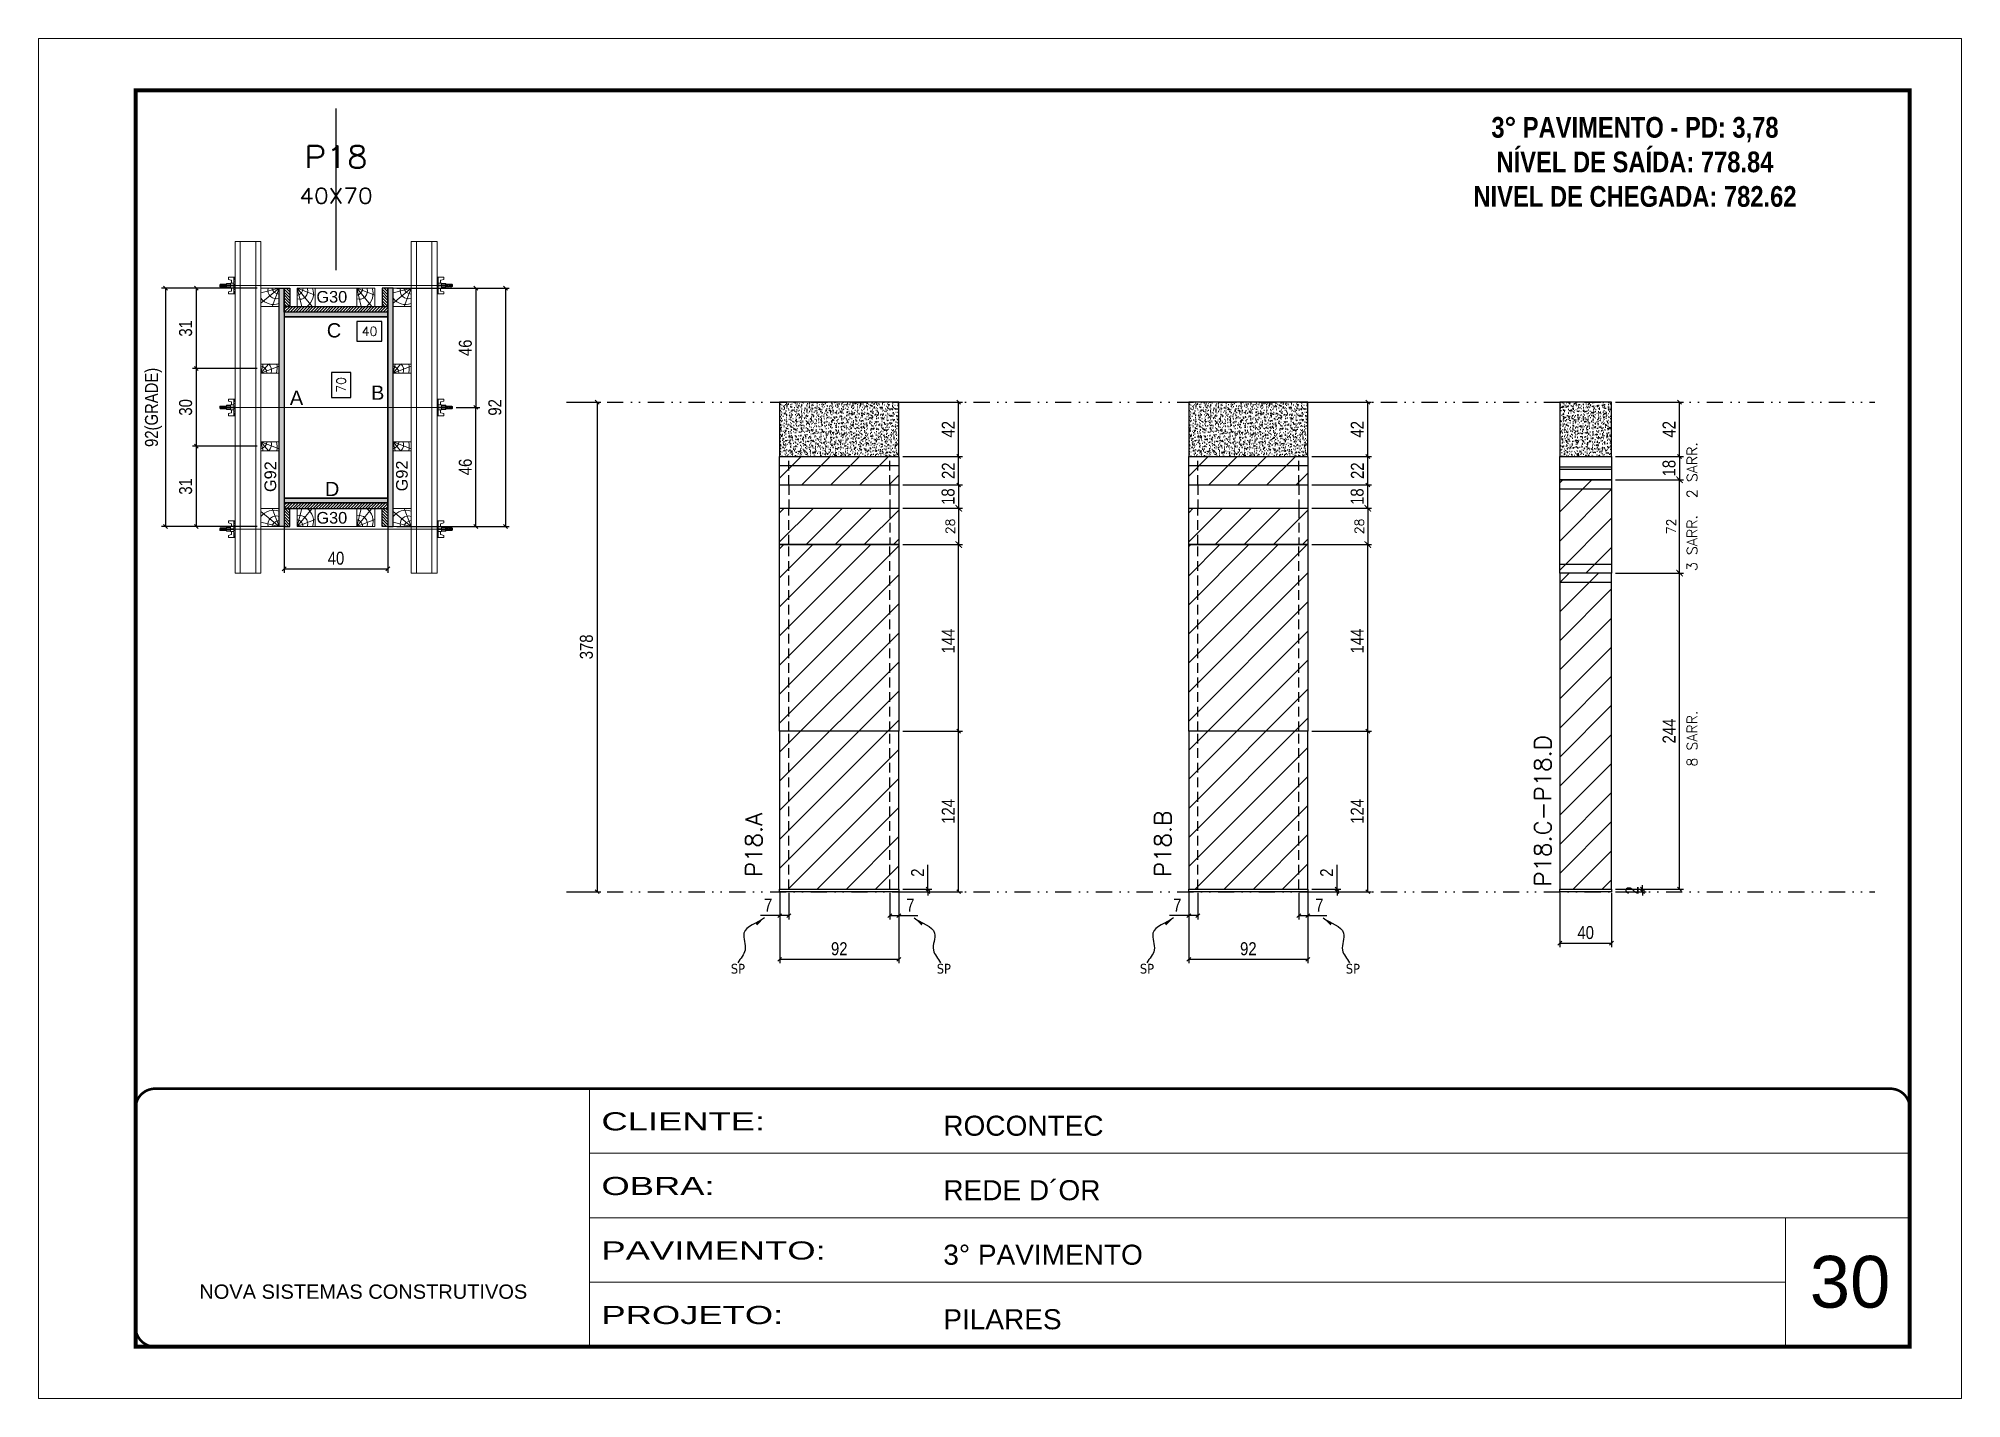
# Model space of a CAD drawing. Extents: x 2949 to 9203, y -16089 to 12527.
# Drawn here: x 4548 to 6033, y 3437 to 4487 of the extents above; entities that cross this region are included whole.
import ezdxf
from ezdxf.enums import TextEntityAlignment as Align

# ---------------------------------------------------------------- set-up
doc = ezdxf.new("R2010")
doc.units = 0
for name, pattern in [('CONTINUO', [0]), ('DASHED', [0.75, 0.5, -0.25]), ('DIVIDE2', [0.625, 0.25, -0.125, 0, -0.125, 0, -0.125]), ('HIDDEN', [0.375, 0.25, -0.125])]:
    doc.linetypes.add(name, pattern=pattern)
for name, color, linetype, lineweight in [('CARIMBO', 255, 'Continuous', 9), ('Folhas', 255, 'Continuous', 9), ('Hachura', 251, 'Continuous', 9), ('Madeira', 126, 'Continuous', 18), ('Perfil Metálico', 224, 'Continuous', 18), ('SARRAFO DE PRESSAO', 251, 'DASHED', 9), ('Texto Seção', 7, 'Continuous', 15)]:
    doc.layers.add(name, color=color, linetype=linetype, lineweight=lineweight)
for name, color, linetype in [('CHAPA', 1, 'Continuous'), ('COTA', 241, 'Continuous'), ('cotas', 4, 'Continuous'), ('MEIO_PONT', 93, 'Continuous'), ('NOMENCLATURA', 7, 'Continuous'), ('Nível', 160, 'Continuous'), ('Painéis', 200, 'Continuous'), ('SARR_2.2x7', 40, 'Continuous'), ('SARRAFO', 251, 'Continuous'), ('Sarrafo de Pressão', 42, 'HIDDEN'), ('texto', 7, 'Continuous'), ('Texto de Titulo', 7, 'Continuous'), ('Texto Qtd Sarr', 242, 'Continuous'), ('TEXTO_GERAL', 7, 'Continuous')]:
    doc.layers.add(name, color=color, linetype=linetype)
doc.styles.add('ARIAL', font='arial.ttf')
doc.styles.add('COTA TECNICA', font='techl___.ttf', dxfattribs={"height": 10})
doc.styles.add('COTA TECNICA 2X', font='techl___.ttf', dxfattribs={"height": 10})
doc.styles.add('COTA TECNICA-50', font='techl___.ttf', dxfattribs={"height": 10})
doc.styles.add('REGUA-120', font='ROMANS.shx', dxfattribs={"height": 15})
doc.styles.add('ROMANC', font='techb___.ttf', dxfattribs={"height": 2.5})
doc.styles.add('ROMANS', font='romans.shx')
doc.styles.add('SANSSERIF', font='sas_____.pfb')
doc.styles.get("Standard").update_dxf_attribs({"font": 'arial.ttf'})
doc.styles.add('Tecnologia', font='')
doc.styles.get('Tecnologia').set_extended_font_data('Forgotten Futurist')
doc.dimstyles.new('COTA PAINEL-50', dxfattribs={"dimtxt": 10, "dimasz": 3, "dimexe": 3, "dimexo": 3, "dimgap": 3, "dimtad": 1, "dimdec": 1, "dimzin": 12, "dimdsep": 46, "dimtxsty": 'COTA TECNICA-50', "dimblk1": 'OBLIQUE', "dimblk2": 'OBLIQUE', "dimsah": 1, "dimcen": 0.9, "dimclrd": 4, "dimclre": 4, "dimclrt": 240, "dimadec": 1, "dimazin": 3, "dimtfac": 1, "dimtdec": 1, "dimtmove": 0, "dimatfit": 3, "dimfxl": 1, "dimtolj": 1, "dimtzin": 12, "dimarcsym": 0})
doc.dimstyles.new('Cota Paínel', dxfattribs={"dimtxt": 7, "dimasz": 5, "dimexe": 3, "dimexo": 3, "dimgap": 3, "dimtad": 1, "dimdec": 1, "dimzin": 12, "dimdsep": 46, "dimtxsty": 'ROMANS', "dimblk": 'ARCHTICK', "dimcen": 0, "dimclrd": 4, "dimclre": 4, "dimclrt": 1, "dimadec": 1, "dimazin": 3, "dimtfac": 1, "dimtdec": 1, "dimtmove": 0, "dimatfit": 3, "dimldrblk": 'OBLIQUE', "dimfxl": 1, "dimtolj": 1, "dimtzin": 12, "dimarcsym": 0})
doc.dimstyles.new('PAINEL', dxfattribs={"dimtxt": 10, "dimasz": 3, "dimexe": 3, "dimexo": 3, "dimgap": 3, "dimtad": 1, "dimdec": 1, "dimzin": 12, "dimdsep": 46, "dimtxsty": 'COTA TECNICA', "dimblk1": 'OBLIQUE', "dimblk2": 'OBLIQUE', "dimsah": 1, "dimcen": 0.9, "dimclrd": 4, "dimclre": 4, "dimclrt": 240, "dimadec": 1, "dimazin": 3, "dimtfac": 1, "dimtdec": 1, "dimtmove": 0, "dimatfit": 3, "dimfxl": 1, "dimtolj": 1, "dimtzin": 12, "dimarcsym": 0})
doc.dimstyles.new('SECAO PILAR', dxfattribs={"dimtxt": 10, "dimasz": 3, "dimexe": 3, "dimexo": 3, "dimgap": 3, "dimtad": 1, "dimdec": 1, "dimlfac": 0.5, "dimzin": 12, "dimdsep": 46, "dimtxsty": 'COTA TECNICA 2X', "dimblk1": 'OBLIQUE', "dimblk2": 'OBLIQUE', "dimsah": 1, "dimcen": 0.9, "dimclrd": 256, "dimclre": 256, "dimclrt": 256, "dimadec": 1, "dimazin": 3, "dimtfac": 1, "dimtdec": 1, "dimtmove": 0, "dimatfit": 3, "dimfxl": 1, "dimtolj": 1, "dimtzin": 12, "dimarcsym": 0})
doc.dimstyles.new('SECÇÃO 2', dxfattribs={"dimtxt": 7, "dimasz": 6, "dimexe": 0.18, "dimexo": 2, "dimgap": -4, "dimtad": 3, "dimdec": 1, "dimlfac": 0.5, "dimzin": 12, "dimdsep": 46, "dimtxsty": 'ROMANS', "dimblk": 'ARCHTICK', "dimcen": 0.09, "dimse1": 1, "dimse2": 1, "dimsd1": 1, "dimsd2": 1, "dimclrd": 180, "dimclre": 5, "dimclrt": 1, "dimadec": 0, "dimazin": 3, "dimtfac": 1, "dimtdec": 1, "dimtofl": 0, "dimtmove": 0, "dimatfit": 3, "dimldrblk": 'ARCHTICK', "dimfxl": 1, "dimtolj": 1, "dimtzin": 0, "dimarcsym": 0})
doc.dimstyles.get("Standard").update_dxf_attribs({"dimtxt": 0.18, "dimasz": 0.18, "dimexe": 0.18, "dimexo": 0.0625, "dimgap": 0.09, "dimtad": 0, "dimtih": 1, "dimtoh": 1, "dimdec": 4, "dimzin": 0, "dimdsep": 46, "dimtxsty": 'Standard', "dimcen": 0.09, "dimadec": 0, "dimazin": 0, "dimtfac": 1, "dimtdec": 4, "dimtofl": 0, "dimtmove": 0, "dimatfit": 3, "dimfxl": 1, "dimtolj": 1, "dimtzin": 0, "dimarcsym": 0})
pattern_1 = [(45, (-1598.5, 3445.725), (-11.22532, 11.22532), [])]

msp = doc.modelspace()

# ---------------------------------------------------------------- texts
at = {"layer": 'CARIMBO', "style": 'ARIAL'}
msp.add_text('30', height=40, dxfattribs=at).set_placement((5915.39, 3506.85))
at = {"layer": 'NOMENCLATURA', "color": 2, "insert": (5780.36, 4452.77), "char_height": 16, "attachment_point": 2, "style": 'ROMANC'}
msp.add_mtext_dynamic_manual_height_columns('\\P3° PAVIMENTO - PD: 3,78\\PNÍVEL DE SAÍDA: 778.84\\PNIVEL DE CHEGADA: 782.62', width=300.2766, gutter_width=1, heights=[0], dxfattribs=at)
at = {"layer": 'texto', "color": 0, "char_height": 7.5, "attachment_point": 5}
for insert in [(5087.65, 3768.5), (5246.67, 3768.5), (5403.52, 3768.5), (5562.54, 3768.5)]:
    msp.add_mtext('{\\fTahoma|b0|i0|c0|p34;\\C4;SP}', dxfattribs=dict(at, insert=insert))
at = {"layer": 'Texto Seção', "linetype": 'Continuous', "style": 'ROMANS'}
for s, p in [('2 SARR.', (5828.48, 4131.82)), ('3 SARR.', (5828.48, 4075.55)), ('8 SARR.', (5828.48, 3924.6))]:
    msp.add_text(s, height=8, rotation=90, dxfattribs=at).set_placement(p)
at = {"layer": 'Texto Seção', "char_height": 13, "width": 285.3299, "attachment_point": 7, "rotation": 90, "style": 'REGUA-120'}
for s, insert in [('P18.C-P18.D', (5715.66, 3831.92)), ('P18.A', (5106.42, 3839.24)), ('P18.B', (5422.29, 3839.24))]:
    msp.add_mtext(s, dxfattribs=dict(at, insert=insert))
at = {"layer": 'TEXTO_GERAL', "style": 'ARIAL'}
for s, p in [('C', (4775.74, 4261.39)), ('B', (4809.5, 4213.25)), ('A', (4746.79, 4209.33)), ('D', (4774.33, 4138.89))]:
    msp.add_text(s, height=11, dxfattribs=at).set_placement(p, align=Align.MIDDLE_CENTER)
at = {"layer": 'TEXTO_GERAL', "color": 0, "linetype": 'Continuous', "style": 'SANSSERIF'}
for p in [(4726.6, 4136.55), (4828.16, 4137.1)]:
    msp.add_text('G92', height=9, rotation=90, dxfattribs=at).set_placement(p, align=Align.MIDDLE_LEFT)
at = {"layer": 'TEXTO_GERAL', "color": 0, "linetype": 'Continuous', "char_height": 9, "width": 285.3299, "style": 'SANSSERIF'}
for insert, attachment_point in [((4762.18, 4291.74), 1), ((4762.18, 4112.03), 7)]:
    msp.add_mtext('G30', dxfattribs=dict(at, insert=insert, attachment_point=attachment_point))

# ---------------------------------------------------------------- blocks, each defined once
blk = doc.blocks.new('9999999999')
at = {"color": 30, "linetype": 'CONTINUO'}
for p, q in [((98564.6, 34230.2), (98564.6, 34429.4)), ((98564.6, 34379.6), (99584, 34379.6)), ((98564.6, 34329.8), (99488, 34329.8)), ((99584, 34329.8), (99488, 34329.8)), ((99488, 34329.8), (99488, 34230.2)), ((98564.6, 34280), (99488, 34280))]:
    blk.add_line(p, q, dxfattribs=at)
at = {"color": 30, "linetype": 'CONTINUO', "const_width": 2}
blk.add_lwpolyline([(99584, 34230.2), (99584, 34414.4, 0.414214), (99569, 34429.4), (98229, 34429.4, 0.414214), (98214, 34414.4), (98214, 34245.2, 0.414214), (98229, 34230.2), (99584, 34230.2)], format="xyb", dxfattribs=at)
at = {"layer": 'Folhas'}
blk.add_lwpolyline([(98139, 34190.2), (99624, 34190.2), (99624, 35240.2), (98139, 35240.2)], close=True, dxfattribs=at)
at = {"layer": 'Folhas', "color": 30, "const_width": 3}
blk.add_lwpolyline([(98214, 34230.2), (99584, 34230.2), (99584, 35200.2), (98214, 35200.2)], close=True, dxfattribs=at)
at = {"color": 7, "linetype": 'Continuous', "ltscale": 5, "style": 'ARIAL'}
for s, height, p in [('ROCONTEC', 15.48, (98837.7, 34393.1)), ('REDE D´OR', 15.48, (98837.7, 34343.3)), ('3° PAVIMENTO', 15.483, (98837.7, 34293.5)), ('NOVA SISTEMAS CONSTRUTIVOS', 11.059, (98263.2, 34267.2)), ('PILARES', 15.48, (98837.7, 34243.7))]:
    blk.add_text(s, height=height, dxfattribs=at).set_placement(p)
at = {"layer": 'Folhas', "color": 7, "style": 'Tecnologia', "width": 1.5}
for s, p in [('CLIENTE:', (98573.7, 34397.2)), ('OBRA:', (98573.7, 34347.3)), ('PAVIMENTO:', (98573.7, 34297.5)), ('PROJETO:', (98573.7, 34247.7))]:
    blk.add_text(s, height=14, dxfattribs=at).set_placement(p)
blk = doc.blocks.new('titulo1')
at = {"layer": 'Defpoints', "color": 252, "linetype": 'HIDDEN', "ltscale": 2}
blk.add_line((0, 0), (0, 125), dxfattribs=at)
at = {"layer": 'Defpoints', "style": 'ROMANS', "oblique": 15}
blk.add_attdef('FOLHA', text='', height=10, dxfattribs=at).set_placement((0, 15.6), align=Align.MIDDLE_CENTER)
at = {"layer": 'Texto Qtd Sarr', "color": 3, "style": 'ROMANS', "oblique": 15}
for tag, height, p in [('TITULO', 17, (0, 71.4)), ('SEÇÃO', 12, (0, 41.5))]:
    blk.add_attdef(tag, text='', height=height, dxfattribs=at).set_placement(p, align=Align.MIDDLE_CENTER)
blk = doc.blocks.new('_Oblique')
at = {"color": 0, "linetype": 'ByBlock', "lineweight": -2}
blk.add_line((-0.5, -0.5), (0.5, 0.5), dxfattribs=at)
blk = doc.blocks.new('*D987')
at = {"layer": 'cotas', "color": 4, "linetype": 'ByBlock', "lineweight": -2, "transparency": 16777216}
for p, q in [((4958.2, 4206), (4981.9, 4206)), ((4978.9, 4206), (4978.9, 3828)), ((4958.2, 3828), (4981.9, 3828))]:
    blk.add_line(p, q, dxfattribs=at)
at = {"layer": 'Defpoints', "color": 0, "linetype": 'ByBlock', "transparency": 16777216}
for p in [(4955.2, 4206), (4955.2, 3828), (4978.9, 3828)]:
    blk.add_point(p, dxfattribs=at)
at = {"layer": 'cotas', "color": 4, "linetype": 'ByBlock', "lineweight": -2, "transparency": 16777216, "xscale": 3, "yscale": 3, "zscale": 3}
for p, rotation in [((4978.9, 4206), 90), ((4978.9, 3828), 270)]:
    blk.add_blockref('_Oblique', p, dxfattribs=dict(at, rotation=rotation))
at = {"layer": 'cotas', "color": 240, "linetype": 'ByBlock', "transparency": 16777216, "insert": (4970.7, 4017), "char_height": 10, "attachment_point": 5, "rotation": 90, "style": 'COTA TECNICA'}
blk.add_mtext('\\A1;378', dxfattribs=at)
blk = doc.blocks.new('*D918')
at = {"layer": 'COTA', "color": 4, "lineweight": -2, "transparency": 16777216}
for p, q in [((5119.9, 3827), (5119.9, 3772.8)), ((5211.9, 3827), (5211.9, 3772.8)), ((5119.9, 3775.8), (5211.9, 3775.8))]:
    blk.add_line(p, q, dxfattribs=at)
at = {"layer": 'Defpoints', "color": 0, "transparency": 16777216}
for p in [(5119.9, 3830), (5211.9, 3830), (5211.9, 3775.8)]:
    blk.add_point(p, dxfattribs=at)
at = {"layer": 'COTA', "color": 4, "lineweight": -2, "transparency": 16777216, "xscale": 3, "yscale": 3, "zscale": 3, "rotation": 180}
blk.add_blockref('_Oblique', (5119.9, 3775.8), dxfattribs=at)
at = {"layer": 'COTA', "color": 4, "lineweight": -2, "transparency": 16777216, "xscale": 3, "yscale": 3, "zscale": 3}
blk.add_blockref('_Oblique', (5211.9, 3775.8), dxfattribs=at)
at = {"layer": 'COTA', "color": 240, "transparency": 16777216, "insert": (5165.9, 3783.9), "char_height": 10, "attachment_point": 5, "style": 'COTA TECNICA'}
blk.add_mtext('\\A1;92', dxfattribs=at)
blk = doc.blocks.new('*D919')
at = {"layer": 'COTA', "color": 4, "lineweight": -2, "transparency": 16777216}
for p, q in [((5214.9, 3952), (5261.1, 3952)), ((5258.1, 3828), (5258.1, 3952)), ((5214.9, 3828), (5261.1, 3828))]:
    blk.add_line(p, q, dxfattribs=at)
at = {"layer": 'Defpoints', "color": 0, "transparency": 16777216}
for p in [(5211.9, 3952), (5258.1, 3952), (5211.9, 3828)]:
    blk.add_point(p, dxfattribs=at)
at = {"layer": 'COTA', "color": 4, "lineweight": -2, "transparency": 16777216, "xscale": 3, "yscale": 3, "zscale": 3}
for p, rotation in [((5258.1, 3952), 90), ((5258.1, 3828), 270)]:
    blk.add_blockref('_Oblique', p, dxfattribs=dict(at, rotation=rotation))
at = {"layer": 'COTA', "color": 240, "transparency": 16777216, "insert": (5250.1, 3890), "char_height": 10, "attachment_point": 5, "rotation": 90, "style": 'COTA TECNICA-50'}
blk.add_mtext('\\A1;124', dxfattribs=at)
blk = doc.blocks.new('*D920')
at = {"layer": 'COTA', "color": 4, "lineweight": -2, "transparency": 16777216}
for p, q in [((5234.4, 3830), (5234.4, 3848.8)), ((5214.9, 3830), (5237.4, 3830)), ((5214.9, 3828), (5237.4, 3828)), ((5234.4, 3828), (5234.4, 3830)), ((5234.4, 3828), (5234.4, 3825))]:
    blk.add_line(p, q, dxfattribs=at)
at = {"layer": 'Defpoints', "color": 0, "transparency": 16777216}
for p in [(5211.9, 3830), (5211.9, 3828), (5234.4, 3828)]:
    blk.add_point(p, dxfattribs=at)
at = {"layer": 'COTA', "color": 4, "lineweight": -2, "transparency": 16777216, "xscale": 3, "yscale": 3, "zscale": 3}
for p, rotation in [((5234.4, 3830), 270), ((5234.4, 3828), 90)]:
    blk.add_blockref('_Oblique', p, dxfattribs=dict(at, rotation=rotation))
at = {"layer": 'COTA', "color": 240, "transparency": 16777216, "insert": (5226.4, 3842.7), "char_height": 10, "attachment_point": 5, "rotation": 90, "style": 'COTA TECNICA-50'}
blk.add_mtext('\\A1;2', dxfattribs=at)
blk = doc.blocks.new('*D924')
at = {"layer": 'COTA', "color": 4, "lineweight": -2, "transparency": 16777216}
for p, q in [((5119.9, 3825), (5119.9, 3806.5)), ((5126.9, 3827), (5126.9, 3806.5)), ((5119.9, 3809.5), (5105.2, 3809.5)), ((5126.9, 3809.5), (5119.9, 3809.5))]:
    blk.add_line(p, q, dxfattribs=at)
at = {"layer": 'Defpoints', "color": 0, "transparency": 16777216}
for p in [(5119.9, 3828), (5126.9, 3830), (5119.9, 3809.5)]:
    blk.add_point(p, dxfattribs=at)
at = {"layer": 'COTA', "color": 4, "lineweight": -2, "transparency": 16777216, "xscale": 3, "yscale": 3, "zscale": 3, "rotation": 180}
blk.add_blockref('_Oblique', (5119.9, 3809.5), dxfattribs=at)
at = {"layer": 'COTA', "color": 4, "lineweight": -2, "transparency": 16777216, "xscale": 3, "yscale": 3, "zscale": 3}
blk.add_blockref('_Oblique', (5126.9, 3809.5), dxfattribs=at)
at = {"layer": 'COTA', "color": 240, "transparency": 16777216, "insert": (5111, 3817.6), "char_height": 10, "attachment_point": 5, "style": 'COTA TECNICA-50'}
blk.add_mtext('\\A1;7', dxfattribs=at)
blk = doc.blocks.new('*D925')
at = {"layer": 'COTA', "color": 4, "lineweight": -2, "transparency": 16777216}
for p, q in [((5204.9, 3827), (5204.9, 3806.5)), ((5211.9, 3825), (5211.9, 3806.5)), ((5204.9, 3809.5), (5211.9, 3809.5)), ((5211.9, 3809.5), (5226.6, 3809.5))]:
    blk.add_line(p, q, dxfattribs=at)
at = {"layer": 'Defpoints', "color": 0, "transparency": 16777216}
for p in [(5204.9, 3830), (5211.9, 3828), (5211.9, 3809.5)]:
    blk.add_point(p, dxfattribs=at)
at = {"layer": 'COTA', "color": 4, "lineweight": -2, "transparency": 16777216, "xscale": 3, "yscale": 3, "zscale": 3, "rotation": 180}
blk.add_blockref('_Oblique', (5204.9, 3809.5), dxfattribs=at)
at = {"layer": 'COTA', "color": 4, "lineweight": -2, "transparency": 16777216, "xscale": 3, "yscale": 3, "zscale": 3}
blk.add_blockref('_Oblique', (5211.9, 3809.5), dxfattribs=at)
at = {"layer": 'COTA', "color": 240, "transparency": 16777216, "insert": (5220.8, 3817.6), "char_height": 10, "attachment_point": 5, "style": 'COTA TECNICA-50'}
blk.add_mtext('\\A1;7', dxfattribs=at)
blk = doc.blocks.new('*D926')
at = {"layer": 'COTA', "color": 4, "lineweight": -2, "transparency": 16777216}
for p, q in [((5765.3, 4074), (5817.8, 4074)), ((5814.8, 3830), (5814.8, 4074)), ((5765.3, 3830), (5817.8, 3830))]:
    blk.add_line(p, q, dxfattribs=at)
at = {"layer": 'Defpoints', "color": 0, "transparency": 16777216}
for p in [(5762.3, 4074), (5814.8, 4074), (5762.3, 3830)]:
    blk.add_point(p, dxfattribs=at)
at = {"layer": 'COTA', "color": 4, "lineweight": -2, "transparency": 16777216, "xscale": 3, "yscale": 3, "zscale": 3}
for p, rotation in [((5814.8, 4074), 90), ((5814.8, 3830), 270)]:
    blk.add_blockref('_Oblique', p, dxfattribs=dict(at, rotation=rotation))
at = {"layer": 'COTA', "color": 240, "transparency": 16777216, "insert": (5806.7, 3952), "char_height": 10, "attachment_point": 5, "rotation": 90, "style": 'COTA TECNICA'}
blk.add_mtext('\\A1;244', dxfattribs=at)
blk = doc.blocks.new('*D927')
at = {"layer": 'COTA', "color": 4, "lineweight": -2, "transparency": 16777216}
for p, q in [((5722.3, 3827), (5722.3, 3785.3)), ((5762.3, 3827), (5762.3, 3785.3)), ((5722.3, 3788.3), (5762.3, 3788.3))]:
    blk.add_line(p, q, dxfattribs=at)
at = {"layer": 'Defpoints', "color": 0, "transparency": 16777216}
for p in [(5722.3, 3830), (5762.3, 3830), (5762.3, 3788.3)]:
    blk.add_point(p, dxfattribs=at)
at = {"layer": 'COTA', "color": 4, "lineweight": -2, "transparency": 16777216, "xscale": 3, "yscale": 3, "zscale": 3, "rotation": 180}
blk.add_blockref('_Oblique', (5722.3, 3788.3), dxfattribs=at)
at = {"layer": 'COTA', "color": 4, "lineweight": -2, "transparency": 16777216, "xscale": 3, "yscale": 3, "zscale": 3}
blk.add_blockref('_Oblique', (5762.3, 3788.3), dxfattribs=at)
at = {"layer": 'COTA', "color": 240, "transparency": 16777216, "insert": (5742.3, 3796.4), "char_height": 10, "attachment_point": 5, "style": 'COTA TECNICA'}
blk.add_mtext('\\A1;40', dxfattribs=at)
blk = doc.blocks.new('*D928')
at = {"layer": 'COTA', "color": 4, "lineweight": -2, "transparency": 16777216}
for p, q in [((5786.1, 3830), (5786.1, 3833)), ((5765.3, 3830), (5789.1, 3830)), ((5765.3, 3828), (5789.1, 3828)), ((5786.1, 3828), (5786.1, 3830)), ((5786.1, 3828), (5786.1, 3825))]:
    blk.add_line(p, q, dxfattribs=at)
at = {"layer": 'Defpoints', "color": 0, "transparency": 16777216}
for p in [(5762.3, 3830), (5762.3, 3828), (5786.1, 3830)]:
    blk.add_point(p, dxfattribs=at)
at = {"layer": 'COTA', "color": 4, "lineweight": -2, "transparency": 16777216, "xscale": 3, "yscale": 3, "zscale": 3}
for p, rotation in [((5786.1, 3830), 270), ((5786.1, 3828), 90)]:
    blk.add_blockref('_Oblique', p, dxfattribs=dict(at, rotation=rotation))
at = {"layer": 'COTA', "color": 240, "transparency": 16777216, "insert": (5778.1, 3829), "char_height": 10, "attachment_point": 5, "rotation": 90, "style": 'COTA TECNICA-50'}
blk.add_mtext('\\A1;2', dxfattribs=at)
blk = doc.blocks.new('*D929')
at = {"layer": 'COTA', "color": 180, "lineweight": -2, "transparency": 16777216}
for p, q in [((4788.8, 4228.9), (4773.8, 4228.9)), ((4773.8, 4228.9), (4773.8, 4209.6)), ((4788.8, 4209.6), (4788.8, 4228.9)), ((4773.8, 4209.6), (4788.8, 4209.6))]:
    blk.add_line(p, q, dxfattribs=at)
at = {"layer": 'Defpoints', "color": 0, "transparency": 16777216}
for p in [(4737.3, 4271.9), (4737.3, 4131.9), (4792.8, 4131.9)]:
    blk.add_point(p, dxfattribs=at)
at = {"layer": 'COTA', "color": 1, "transparency": 16777216, "insert": (4781.3, 4219.3), "char_height": 7, "attachment_point": 5, "rotation": 90, "style": 'ROMANS'}
blk.add_mtext('\\A1;70', dxfattribs=at)
blk = doc.blocks.new('_ArchTick')
at = {"color": 0, "linetype": 'ByBlock', "const_width": 0.15}
blk.add_lwpolyline([(-0.5, -0.5), (0.5, 0.5)], dxfattribs=at)
blk = doc.blocks.new('*D930')
at = {"layer": 'COTA', "lineweight": -2, "transparency": 16777216}
for p, q in [((4824.3, 4293.9), (4911.1, 4293.9)), ((4908.1, 4293.9), (4908.1, 4109.9)), ((4824.3, 4109.9), (4911.1, 4109.9))]:
    blk.add_line(p, q, dxfattribs=at)
at = {"layer": 'Defpoints', "color": 0, "transparency": 16777216}
for p in [(4821.3, 4293.9), (4821.3, 4109.9), (4908.1, 4109.9)]:
    blk.add_point(p, dxfattribs=at)
at = {"layer": 'COTA', "lineweight": -2, "transparency": 16777216, "xscale": 3, "yscale": 3, "zscale": 3}
for p, rotation in [((4908.1, 4293.9), 90), ((4908.1, 4109.9), 270)]:
    blk.add_blockref('_Oblique', p, dxfattribs=dict(at, rotation=rotation))
at = {"layer": 'COTA', "transparency": 16777216, "insert": (4900, 4201.9), "char_height": 10, "attachment_point": 5, "rotation": 90, "style": 'COTA TECNICA 2X'}
blk.add_mtext('\\A1;92', dxfattribs=at)
blk = doc.blocks.new('*D931')
at = {"layer": 'COTA', "lineweight": -2, "transparency": 16777216}
for p, q in [((4858.3, 4293.9), (4888.3, 4293.9)), ((4885.3, 4293.9), (4885.3, 4201.9)), ((4870.1, 4201.9), (4888.3, 4201.9))]:
    blk.add_line(p, q, dxfattribs=at)
at = {"layer": 'Defpoints', "color": 0, "transparency": 16777216}
for p in [(4855.3, 4293.9), (4867.1, 4201.9), (4885.3, 4201.9)]:
    blk.add_point(p, dxfattribs=at)
at = {"layer": 'COTA', "lineweight": -2, "transparency": 16777216, "xscale": 3, "yscale": 3, "zscale": 3}
for p, rotation in [((4885.3, 4293.9), 90), ((4885.3, 4201.9), 270)]:
    blk.add_blockref('_Oblique', p, dxfattribs=dict(at, rotation=rotation))
at = {"layer": 'COTA', "transparency": 16777216, "insert": (4877.2, 4247.9), "char_height": 10, "attachment_point": 5, "rotation": 90, "style": 'COTA TECNICA 2X'}
blk.add_mtext('\\A1;46', dxfattribs=at)
blk = doc.blocks.new('*D932')
at = {"layer": 'COTA', "lineweight": -2, "transparency": 16777216}
for p, q in [((4870.1, 4201.9), (4888.3, 4201.9)), ((4885.3, 4109.9), (4885.3, 4201.9)), ((4858.3, 4109.9), (4888.3, 4109.9))]:
    blk.add_line(p, q, dxfattribs=at)
at = {"layer": 'Defpoints', "color": 0, "transparency": 16777216}
for p in [(4867.1, 4201.9), (4885.3, 4201.9), (4855.3, 4109.9)]:
    blk.add_point(p, dxfattribs=at)
at = {"layer": 'COTA', "lineweight": -2, "transparency": 16777216, "xscale": 3, "yscale": 3, "zscale": 3}
for p, rotation in [((4885.3, 4201.9), 90), ((4885.3, 4109.9), 270)]:
    blk.add_blockref('_Oblique', p, dxfattribs=dict(at, rotation=rotation))
at = {"layer": 'COTA', "transparency": 16777216, "insert": (4877.2, 4155.9), "char_height": 10, "attachment_point": 5, "rotation": 90, "style": 'COTA TECNICA 2X'}
blk.add_mtext('\\A1;46', dxfattribs=at)
blk = doc.blocks.new('*D933')
at = {"layer": 'COTA', "color": 180, "lineweight": -2, "transparency": 16777216}
for p, q in [((4812.8, 4268.1), (4793.5, 4268.1)), ((4793.5, 4268.1), (4793.5, 4253.1)), ((4812.8, 4253.1), (4812.8, 4268.1)), ((4793.5, 4253.1), (4812.8, 4253.1))]:
    blk.add_line(p, q, dxfattribs=at)
at = {"layer": 'Defpoints', "color": 0, "transparency": 16777216}
for p in [(4737.3, 4271.9), (4817.3, 4271.9), (4817.3, 4249.1)]:
    blk.add_point(p, dxfattribs=at)
at = {"layer": 'COTA', "color": 1, "transparency": 16777216, "insert": (4803.2, 4260.6), "char_height": 7, "attachment_point": 5, "style": 'ROMANS'}
blk.add_mtext('\\A1;40', dxfattribs=at)
blk = doc.blocks.new('PONTALETE')
at = {"layer": 'Madeira'}
for q in [(2.71, 7), (7, 5.76), (7, 1.74)]:
    blk.add_line((0, 0), q, dxfattribs=at)
blk.add_lwpolyline([(0, 0), (7, 0), (7, 7), (0, 7)], close=True, dxfattribs=at)
for centre, radius, start, end in [((2.04, 0.06), 6.23, 37.28179, 109.09128), ((1.09, 0.9), 3.19, 343.60304, 109.98471), ((-0.21, -0.78), 3.09, 14.63219, 86.0383)]:
    blk.add_arc(centre, radius, start, end, dxfattribs=at)
blk = doc.blocks.new('*D934')
at = {"layer": 'COTA', "lineweight": -2, "transparency": 16777216}
for p, q in [((4716.3, 4293.9), (4642.6, 4293.9)), ((4645.6, 4293.9), (4645.6, 4109.9)), ((4716.3, 4109.9), (4642.6, 4109.9))]:
    blk.add_line(p, q, dxfattribs=at)
at = {"layer": 'Defpoints', "color": 0, "transparency": 16777216}
for p in [(4719.3, 4293.9), (4645.6, 4109.9), (4719.3, 4109.9)]:
    blk.add_point(p, dxfattribs=at)
at = {"layer": 'COTA', "lineweight": -2, "transparency": 16777216, "xscale": 3, "yscale": 3, "zscale": 3}
for p, rotation in [((4645.6, 4293.9), 90), ((4645.6, 4109.9), 270)]:
    blk.add_blockref('_Oblique', p, dxfattribs=dict(at, rotation=rotation))
at = {"layer": 'COTA', "transparency": 16777216, "insert": (4636.3, 4201.9), "char_height": 10, "attachment_point": 5, "rotation": 90, "style": 'COTA TECNICA 2X'}
blk.add_mtext('\\A1;92(GRADE)', dxfattribs=at)
blk = doc.blocks.new('MEIO PONTALETE')
at = {"layer": 'Madeira'}
for q in [(2.71, 7), (3.5, 2.88), (3.5, 0.87)]:
    blk.add_line((0, 0), q, dxfattribs=at)
blk.add_lwpolyline([(0, 0), (3.5, 0), (3.5, 7), (0, 7)], close=True, dxfattribs=at)
for centre, radius, start, end in [((2.04, 0.06), 6.23, 76.44987, 109.09128), ((1.09, 0.9), 3.19, 40.90626, 109.98471), ((-0.21, -0.78), 3.09, 14.63219, 86.0383)]:
    blk.add_arc(centre, radius, start, end, dxfattribs=at)
blk = doc.blocks.new('*D935')
at = {"layer": 'COTA', "lineweight": -2, "transparency": 16777216}
for p, q in [((4716.3, 4171.9), (4666.4, 4171.9)), ((4669.4, 4171.9), (4669.4, 4109.9)), ((4716.3, 4109.9), (4666.4, 4109.9))]:
    blk.add_line(p, q, dxfattribs=at)
at = {"layer": 'Defpoints', "color": 0, "transparency": 16777216}
for p in [(4719.3, 4171.9), (4669.4, 4109.9), (4719.3, 4109.9)]:
    blk.add_point(p, dxfattribs=at)
at = {"layer": 'COTA', "lineweight": -2, "transparency": 16777216, "xscale": 3, "yscale": 3, "zscale": 3}
for p, rotation in [((4669.4, 4171.9), 90), ((4669.4, 4109.9), 270)]:
    blk.add_blockref('_Oblique', p, dxfattribs=dict(at, rotation=rotation))
at = {"layer": 'COTA', "transparency": 16777216, "insert": (4661.2, 4140.9), "char_height": 10, "attachment_point": 5, "rotation": 90, "style": 'COTA TECNICA 2X'}
blk.add_mtext('\\A1;31', dxfattribs=at)
blk = doc.blocks.new('C')
at = {"layer": 'Hachura', "color": 0}
for p, q in [((0, 3.22), (0, -3.22)), ((0.45, 3.22), (0, 3.22)), ((0.46, 3.16), (0, 3.16)), ((0.46, 3.05), (0, 3.05)), ((0.46, 2.88), (0, 2.88)), ((0, 2.75), (0, -1.16)), ((0.46, 2.65), (0, 2.65)), ((0.46, 2.23), (0, 2.23)), ((0.46, 1.51), (0, 1.51)), ((0.39, 0.49), (0.17, 0.49)), ((0.45, -3.23), (0.45, 3.22)), ((0.45, 3.22), (2.58, 3.22)), ((1.74, 0.97), (0.45, 0.97)), ((1.45, 0.1), (0.45, 0.1)), ((1.35, 1.94), (1.35, 0.96)), ((2.58, 2.39), (1.47, 2.09)), ((1.74, -0.97), (1.74, 0.97)), ((1.74, 0.97), (1.74, 0.84)), ((1.74, 0.97), (1.74, 0.84)), ((1.74, 0.84), (3.35, 0.84)), ((3.35, 0.45), (1.74, 0.45)), ((2.58, 3.22), (2.58, 2.39)), ((3.32, 0.84), (3.32, -0.84)), ((3.35, 0.84), (3.35, -0.84)), ((3.68, 0.45), (3.35, 0.45)), ((3.84, -0.52), (3.35, 0.45)), ((3.35, 0.06), (3.67, -0.57)), ((3.68, 0.45), (4.16, -0.52)), ((3.72, 0.5), (4.25, -0.57)), ((4.37, -0.55), (3.83, 0.53)), ((4.15, 0.45), (3.93, 0.45)), ((4.42, -0.52), (3.93, 0.45)), ((4.15, 0.45), (4.26, 0.45)), ((4.26, 0.45), (4.74, -0.52)), ((4.3, 0.5), (4.83, -0.57)), ((4.95, -0.55), (4.41, 0.53)), ((4.51, 0.45), (4.84, 0.45)), ((5, -0.52), (4.51, 0.45)), ((4.84, 0.45), (5.32, -0.52)), ((4.88, 0.5), (5.41, -0.57)), ((5.53, -0.55), (4.99, 0.53)), ((5.58, -0.52), (5.09, 0.45)), ((5.42, 0.45), (5.09, 0.45)), ((5.58, -0.52), (5.09, 0.45)), ((5.42, 0.45), (5.74, -0.19)), ((5.46, 0.5), (5.74, -0.07)), ((5.74, 0.19), (5.57, 0.53)), ((5.74, 0.32), (5.68, 0.45)), ((5.68, 0.45), (5.74, 0.45)), ((5.74, 0.45), (5.9, 0.29)), ((5.74, 0.45), (5.74, -0.52)), ((5.9, -0.36), (5.9, 0.29)), ((0.45, 0), (0, 0)), ((0.46, -1.52), (0, -1.52)), ((0.46, -2.23), (0, -2.23)), ((0.46, -2.65), (0, -2.65)), ((0.46, -2.88), (0, -2.88)), ((0.46, -3.05), (0, -3.05)), ((0.46, -3.16), (0, -3.16)), ((0, -3.22), (2.57, -3.22)), ((0.08, -0.48), (0.29, -0.48)), ((0.29, -0.48), (0.4, -0.48)), ((0.45, 0), (0.45, -0.97)), ((0.45, -0.16), (1.45, -0.16)), ((0.45, -0.65), (0.45, -0.32)), ((0.45, -3.23), (0.45, -0.65)), ((0.45, -0.97), (1.74, -0.97)), ((1.35, -1.94), (1.35, -0.97)), ((2.58, -2.39), (1.47, -2.1)), ((3.35, -0.32), (1.74, -0.32)), ((3.35, -0.84), (1.74, -0.84)), ((2.58, -3.23), (2.58, -2.39)), ((3.35, -0.07), (3.58, -0.52)), ((3.35, -0.52), (3.58, -0.52)), ((3.84, -0.52), (4.16, -0.52)), ((4.42, -0.52), (4.74, -0.52)), ((4.63, -0.52), (4.74, -0.52)), ((5, -0.52), (5.32, -0.52)), ((5.58, -0.52), (5.74, -0.52)), ((5.74, -0.52), (5.9, -0.36)), ((5.74, -0.52), (5.74, -0.52))]:
    blk.add_line(p, q, dxfattribs=at)
for centre, radius, start, end in [((1.52, 1.94), 0.161, 104.74356, 180), ((1.44, -0.03), 0.129, 272.69497, 87.30503), ((3.81, 0.39), 0.143, 25.56881, 154.43119), ((4.39, 0.39), 0.143, 25.56881, 154.43119), ((4.97, 0.39), 0.143, 25.56881, 154.43119), ((5.55, 0.39), 0.143, 25.56881, 154.43119), ((0.17, -0.37), 0.174, 221.74404, 317.85924), ((1.52, -1.94), 0.161, 180, 255.25644), ((3.71, -0.4), 0.174, 222.14076, 318.25596), ((4.29, -0.4), 0.174, 222.14076, 318.25596), ((4.87, -0.4), 0.174, 222.14076, 318.25596), ((5.45, -0.4), 0.174, 222.14076, 318.25596), ((5.61, -0.4), 0.174, 317.85924, 318.25596)]:
    blk.add_arc(centre, radius, start, end, dxfattribs=at)
blk = doc.blocks.new('*D936')
at = {"layer": 'COTA', "lineweight": -2, "transparency": 16777216}
for p, q in [((4716.3, 4293.9), (4666.4, 4293.9)), ((4669.4, 4293.9), (4669.4, 4231.9)), ((4716.3, 4231.9), (4666.4, 4231.9))]:
    blk.add_line(p, q, dxfattribs=at)
at = {"layer": 'Defpoints', "color": 0, "transparency": 16777216}
for p in [(4719.3, 4293.9), (4669.4, 4231.9), (4719.3, 4231.9)]:
    blk.add_point(p, dxfattribs=at)
at = {"layer": 'COTA', "lineweight": -2, "transparency": 16777216, "xscale": 3, "yscale": 3, "zscale": 3}
for p, rotation in [((4669.4, 4293.9), 90), ((4669.4, 4231.9), 270)]:
    blk.add_blockref('_Oblique', p, dxfattribs=dict(at, rotation=rotation))
at = {"layer": 'COTA', "transparency": 16777216, "insert": (4661.2, 4262.9), "char_height": 10, "attachment_point": 5, "rotation": 90, "style": 'COTA TECNICA 2X'}
blk.add_mtext('\\A1;31', dxfattribs=at)
blk = doc.blocks.new('*D937')
at = {"layer": 'COTA', "lineweight": -2, "transparency": 16777216}
for p, q in [((4716.3, 4231.9), (4666.4, 4231.9)), ((4669.4, 4231.9), (4669.4, 4171.9)), ((4716.3, 4171.9), (4666.4, 4171.9))]:
    blk.add_line(p, q, dxfattribs=at)
at = {"layer": 'Defpoints', "color": 0, "transparency": 16777216}
for p in [(4719.3, 4231.9), (4669.4, 4171.9), (4719.3, 4171.9)]:
    blk.add_point(p, dxfattribs=at)
at = {"layer": 'COTA', "lineweight": -2, "transparency": 16777216, "xscale": 3, "yscale": 3, "zscale": 3}
for p, rotation in [((4669.4, 4231.9), 90), ((4669.4, 4171.9), 270)]:
    blk.add_blockref('_Oblique', p, dxfattribs=dict(at, rotation=rotation))
at = {"layer": 'COTA', "transparency": 16777216, "insert": (4661.2, 4201.9), "char_height": 10, "attachment_point": 5, "rotation": 90, "style": 'COTA TECNICA 2X'}
blk.add_mtext('\\A1;30', dxfattribs=at)
blk = doc.blocks.new('*D992')
at = {"layer": 'COTA', "lineweight": -2, "transparency": 16777216}
for p, q in [((4737.3, 4125.3), (4737.3, 4074.2)), ((4817.3, 4125.3), (4817.3, 4074.2)), ((4737.3, 4077.2), (4817.3, 4077.2))]:
    blk.add_line(p, q, dxfattribs=at)
at = {"layer": 'Defpoints', "color": 0, "transparency": 16777216}
for p in [(4737.3, 4128.3), (4817.3, 4128.3), (4817.3, 4077.2)]:
    blk.add_point(p, dxfattribs=at)
at = {"layer": 'COTA', "lineweight": -2, "transparency": 16777216, "xscale": 3, "yscale": 3, "zscale": 3, "rotation": 180}
blk.add_blockref('_Oblique', (4737.3, 4077.2), dxfattribs=at)
at = {"layer": 'COTA', "lineweight": -2, "transparency": 16777216, "xscale": 3, "yscale": 3, "zscale": 3}
blk.add_blockref('_Oblique', (4817.3, 4077.2), dxfattribs=at)
at = {"layer": 'COTA', "transparency": 16777216, "insert": (4777.3, 4085.4), "char_height": 10, "attachment_point": 5, "style": 'COTA TECNICA 2X'}
blk.add_mtext('\\A1;40', dxfattribs=at)
blk = doc.blocks.new('*D993')
at = {"layer": 'COTA', "color": 4, "linetype": 'ByBlock', "lineweight": -2, "transparency": 16777216}
for p, q in [((5214.9, 4096), (5261.1, 4096)), ((5258.1, 3952), (5258.1, 4096)), ((5214.9, 3952), (5261.1, 3952))]:
    blk.add_line(p, q, dxfattribs=at)
at = {"layer": 'Defpoints', "color": 0, "linetype": 'ByBlock', "transparency": 16777216}
for p in [(5211.9, 4096), (5258.1, 4096), (5211.9, 3952)]:
    blk.add_point(p, dxfattribs=at)
at = {"layer": 'COTA', "color": 4, "linetype": 'ByBlock', "lineweight": -2, "transparency": 16777216, "xscale": 3, "yscale": 3, "zscale": 3}
for p, rotation in [((5258.1, 4096), 90), ((5258.1, 3952), 270)]:
    blk.add_blockref('_Oblique', p, dxfattribs=dict(at, rotation=rotation))
at = {"layer": 'COTA', "color": 240, "linetype": 'ByBlock', "transparency": 16777216, "insert": (5250.1, 4021.5), "char_height": 10, "attachment_point": 5, "rotation": 90, "style": 'COTA TECNICA'}
blk.add_mtext('\\A1;144', dxfattribs=at)
blk = doc.blocks.new('*D938')
at = {"layer": 'COTA', "color": 4, "lineweight": -2, "transparency": 16777216}
for p, q in [((5435.8, 3827), (5435.8, 3772.8)), ((5527.8, 3827), (5527.8, 3772.8)), ((5435.8, 3775.8), (5527.8, 3775.8))]:
    blk.add_line(p, q, dxfattribs=at)
at = {"layer": 'Defpoints', "color": 0, "transparency": 16777216}
for p in [(5435.8, 3830), (5527.8, 3830), (5527.8, 3775.8)]:
    blk.add_point(p, dxfattribs=at)
at = {"layer": 'COTA', "color": 4, "lineweight": -2, "transparency": 16777216, "xscale": 3, "yscale": 3, "zscale": 3, "rotation": 180}
blk.add_blockref('_Oblique', (5435.8, 3775.8), dxfattribs=at)
at = {"layer": 'COTA', "color": 4, "lineweight": -2, "transparency": 16777216, "xscale": 3, "yscale": 3, "zscale": 3}
blk.add_blockref('_Oblique', (5527.8, 3775.8), dxfattribs=at)
at = {"layer": 'COTA', "color": 240, "transparency": 16777216, "insert": (5481.8, 3783.9), "char_height": 10, "attachment_point": 5, "style": 'COTA TECNICA'}
blk.add_mtext('\\A1;92', dxfattribs=at)
blk = doc.blocks.new('*D939')
at = {"layer": 'COTA', "color": 4, "lineweight": -2, "transparency": 16777216}
for p, q in [((5530.8, 3952), (5577, 3952)), ((5574, 3828), (5574, 3952)), ((5530.8, 3828), (5577, 3828))]:
    blk.add_line(p, q, dxfattribs=at)
at = {"layer": 'Defpoints', "color": 0, "transparency": 16777216}
for p in [(5527.8, 3952), (5574, 3952), (5527.8, 3828)]:
    blk.add_point(p, dxfattribs=at)
at = {"layer": 'COTA', "color": 4, "lineweight": -2, "transparency": 16777216, "xscale": 3, "yscale": 3, "zscale": 3}
for p, rotation in [((5574, 3952), 90), ((5574, 3828), 270)]:
    blk.add_blockref('_Oblique', p, dxfattribs=dict(at, rotation=rotation))
at = {"layer": 'COTA', "color": 240, "transparency": 16777216, "insert": (5565.9, 3890), "char_height": 10, "attachment_point": 5, "rotation": 90, "style": 'COTA TECNICA-50'}
blk.add_mtext('\\A1;124', dxfattribs=at)
blk = doc.blocks.new('*D940')
at = {"layer": 'COTA', "color": 4, "lineweight": -2, "transparency": 16777216}
for p, q in [((5550.3, 3830), (5550.3, 3848.8)), ((5530.8, 3830), (5553.3, 3830)), ((5530.8, 3828), (5553.3, 3828)), ((5550.3, 3828), (5550.3, 3830)), ((5550.3, 3828), (5550.3, 3825))]:
    blk.add_line(p, q, dxfattribs=at)
at = {"layer": 'Defpoints', "color": 0, "transparency": 16777216}
for p in [(5527.8, 3830), (5527.8, 3828), (5550.3, 3828)]:
    blk.add_point(p, dxfattribs=at)
at = {"layer": 'COTA', "color": 4, "lineweight": -2, "transparency": 16777216, "xscale": 3, "yscale": 3, "zscale": 3}
for p, rotation in [((5550.3, 3830), 270), ((5550.3, 3828), 90)]:
    blk.add_blockref('_Oblique', p, dxfattribs=dict(at, rotation=rotation))
at = {"layer": 'COTA', "color": 240, "transparency": 16777216, "insert": (5542.3, 3842.7), "char_height": 10, "attachment_point": 5, "rotation": 90, "style": 'COTA TECNICA-50'}
blk.add_mtext('\\A1;2', dxfattribs=at)
blk = doc.blocks.new('*D941')
at = {"layer": 'COTA', "color": 4, "lineweight": -2, "transparency": 16777216}
for p, q in [((5435.8, 3825), (5435.8, 3806.5)), ((5442.8, 3827), (5442.8, 3806.5)), ((5435.8, 3809.5), (5421, 3809.5)), ((5442.8, 3809.5), (5435.8, 3809.5))]:
    blk.add_line(p, q, dxfattribs=at)
at = {"layer": 'Defpoints', "color": 0, "transparency": 16777216}
for p in [(5435.8, 3828), (5442.8, 3830), (5435.8, 3809.5)]:
    blk.add_point(p, dxfattribs=at)
at = {"layer": 'COTA', "color": 4, "lineweight": -2, "transparency": 16777216, "xscale": 3, "yscale": 3, "zscale": 3, "rotation": 180}
blk.add_blockref('_Oblique', (5435.8, 3809.5), dxfattribs=at)
at = {"layer": 'COTA', "color": 4, "lineweight": -2, "transparency": 16777216, "xscale": 3, "yscale": 3, "zscale": 3}
blk.add_blockref('_Oblique', (5442.8, 3809.5), dxfattribs=at)
at = {"layer": 'COTA', "color": 240, "transparency": 16777216, "insert": (5426.9, 3817.6), "char_height": 10, "attachment_point": 5, "style": 'COTA TECNICA-50'}
blk.add_mtext('\\A1;7', dxfattribs=at)
blk = doc.blocks.new('*D942')
at = {"layer": 'COTA', "color": 4, "lineweight": -2, "transparency": 16777216}
for p, q in [((5520.8, 3827), (5520.8, 3806.5)), ((5527.8, 3825), (5527.8, 3806.5)), ((5520.8, 3809.5), (5527.8, 3809.5)), ((5527.8, 3809.5), (5542.5, 3809.5))]:
    blk.add_line(p, q, dxfattribs=at)
at = {"layer": 'Defpoints', "color": 0, "transparency": 16777216}
for p in [(5520.8, 3830), (5527.8, 3828), (5527.8, 3809.5)]:
    blk.add_point(p, dxfattribs=at)
at = {"layer": 'COTA', "color": 4, "lineweight": -2, "transparency": 16777216, "xscale": 3, "yscale": 3, "zscale": 3, "rotation": 180}
blk.add_blockref('_Oblique', (5520.8, 3809.5), dxfattribs=at)
at = {"layer": 'COTA', "color": 4, "lineweight": -2, "transparency": 16777216, "xscale": 3, "yscale": 3, "zscale": 3}
blk.add_blockref('_Oblique', (5527.8, 3809.5), dxfattribs=at)
at = {"layer": 'COTA', "color": 240, "transparency": 16777216, "insert": (5536.6, 3817.6), "char_height": 10, "attachment_point": 5, "style": 'COTA TECNICA-50'}
blk.add_mtext('\\A1;7', dxfattribs=at)
blk = doc.blocks.new('*D994')
at = {"layer": 'COTA', "color": 4, "linetype": 'ByBlock', "lineweight": -2, "transparency": 16777216}
for p, q in [((5530.8, 4096), (5577, 4096)), ((5574, 3952), (5574, 4096)), ((5530.8, 3952), (5577, 3952))]:
    blk.add_line(p, q, dxfattribs=at)
at = {"layer": 'Defpoints', "color": 0, "linetype": 'ByBlock', "transparency": 16777216}
for p in [(5527.8, 4096), (5574, 4096), (5527.8, 3952)]:
    blk.add_point(p, dxfattribs=at)
at = {"layer": 'COTA', "color": 4, "linetype": 'ByBlock', "lineweight": -2, "transparency": 16777216, "xscale": 3, "yscale": 3, "zscale": 3}
for p, rotation in [((5574, 4096), 90), ((5574, 3952), 270)]:
    blk.add_blockref('_Oblique', p, dxfattribs=dict(at, rotation=rotation))
at = {"layer": 'COTA', "color": 240, "linetype": 'ByBlock', "transparency": 16777216, "insert": (5565.9, 4021.5), "char_height": 10, "attachment_point": 5, "rotation": 90, "style": 'COTA TECNICA'}
blk.add_mtext('\\A1;144', dxfattribs=at)
blk = doc.blocks.new('*D923')
at = {"layer": 'COTA', "color": 4, "lineweight": -2, "transparency": 16777216}
for p, q in [((5765.3, 4206), (5817.8, 4206)), ((5814.8, 4164), (5814.8, 4206)), ((5765.3, 4164), (5817.8, 4164))]:
    blk.add_line(p, q, dxfattribs=at)
at = {"layer": 'Defpoints', "color": 0, "transparency": 16777216}
for p in [(5762.3, 4206), (5814.8, 4206), (5762.3, 4164)]:
    blk.add_point(p, dxfattribs=at)
at = {"layer": 'COTA', "color": 4, "lineweight": -2, "transparency": 16777216, "xscale": 3, "yscale": 3, "zscale": 3}
for p, rotation in [((5814.8, 4206), 90), ((5814.8, 4164), 270)]:
    blk.add_blockref('_Oblique', p, dxfattribs=dict(at, rotation=rotation))
at = {"layer": 'COTA', "color": 240, "transparency": 16777216, "insert": (5806.7, 4185), "char_height": 10, "attachment_point": 5, "rotation": 90, "style": 'COTA TECNICA'}
blk.add_mtext('\\A1;42', dxfattribs=at)
blk = doc.blocks.new('*D991')
at = {"layer": 'COTA', "color": 4, "lineweight": -2, "transparency": 16777216}
for p, q in [((5765.3, 4146), (5817.8, 4146)), ((5814.8, 4074), (5814.8, 4146)), ((5765.3, 4074), (5817.8, 4074))]:
    blk.add_line(p, q, dxfattribs=at)
at = {"layer": 'Defpoints', "color": 0, "transparency": 16777216}
for p in [(5762.3, 4146), (5814.8, 4146), (5762.3, 4074)]:
    blk.add_point(p, dxfattribs=at)
at = {"layer": 'COTA', "color": 4, "lineweight": -2, "transparency": 16777216, "xscale": 5, "yscale": 5, "zscale": 5}
for p, rotation in [((5814.8, 4146), 90), ((5814.8, 4074), 270)]:
    blk.add_blockref('_ArchTick', p, dxfattribs=dict(at, rotation=rotation))
at = {"layer": 'COTA', "color": 1, "transparency": 16777216, "insert": (5808.3, 4110), "char_height": 7, "attachment_point": 5, "rotation": 90, "style": 'ROMANS'}
blk.add_mtext('\\A1;72', dxfattribs=at)
blk = doc.blocks.new('*D2363')
at = {"layer": 'COTA', "color": 4, "lineweight": -2, "transparency": 16777216}
for p, q in [((5214.9, 4206), (5261.1, 4206)), ((5258.1, 4164), (5258.1, 4206)), ((5214.9, 4164), (5261.1, 4164))]:
    blk.add_line(p, q, dxfattribs=at)
at = {"layer": 'Defpoints', "color": 0, "transparency": 16777216}
for p in [(5211.9, 4206), (5258.1, 4206), (5211.9, 4164)]:
    blk.add_point(p, dxfattribs=at)
at = {"layer": 'COTA', "color": 4, "lineweight": -2, "transparency": 16777216, "xscale": 3, "yscale": 3, "zscale": 3}
for p, rotation in [((5258.1, 4206), 90), ((5258.1, 4164), 270)]:
    blk.add_blockref('_Oblique', p, dxfattribs=dict(at, rotation=rotation))
at = {"layer": 'COTA', "color": 240, "transparency": 16777216, "insert": (5250.1, 4185), "char_height": 10, "attachment_point": 5, "rotation": 90, "style": 'COTA TECNICA'}
blk.add_mtext('\\A1;42', dxfattribs=at)
blk = doc.blocks.new('*D2362')
at = {"layer": 'COTA', "color": 4, "lineweight": -2, "transparency": 16777216}
for p, q in [((5214.9, 4124), (5261.1, 4124)), ((5258.1, 4124), (5258.1, 4096)), ((5214.9, 4096), (5261.1, 4096))]:
    blk.add_line(p, q, dxfattribs=at)
at = {"layer": 'Defpoints', "color": 0, "transparency": 16777216}
for p in [(5211.9, 4124), (5211.9, 4096), (5258.1, 4096)]:
    blk.add_point(p, dxfattribs=at)
at = {"layer": 'COTA', "color": 4, "lineweight": -2, "transparency": 16777216, "xscale": 5, "yscale": 5, "zscale": 5}
for p, rotation in [((5258.1, 4124), 90), ((5258.1, 4096), 270)]:
    blk.add_blockref('_ArchTick', p, dxfattribs=dict(at, rotation=rotation))
at = {"layer": 'COTA', "color": 1, "transparency": 16777216, "insert": (5251.6, 4110), "char_height": 7, "attachment_point": 5, "rotation": 90, "style": 'ROMANS'}
blk.add_mtext('\\A1;28', dxfattribs=at)
blk = doc.blocks.new('*D2364')
at = {"layer": 'COTA', "color": 4, "lineweight": -2, "transparency": 16777216}
for p, q in [((5214.9, 4164), (5261.1, 4164)), ((5258.1, 4142), (5258.1, 4164)), ((5214.9, 4142), (5261.1, 4142))]:
    blk.add_line(p, q, dxfattribs=at)
at = {"layer": 'Defpoints', "color": 0, "transparency": 16777216}
for p in [(5211.9, 4164), (5258.1, 4164), (5211.9, 4142)]:
    blk.add_point(p, dxfattribs=at)
at = {"layer": 'COTA', "color": 4, "lineweight": -2, "transparency": 16777216, "xscale": 3, "yscale": 3, "zscale": 3}
for p, rotation in [((5258.1, 4164), 90), ((5258.1, 4142), 270)]:
    blk.add_blockref('_Oblique', p, dxfattribs=dict(at, rotation=rotation))
at = {"layer": 'COTA', "color": 240, "transparency": 16777216, "insert": (5250.1, 4153), "char_height": 10, "attachment_point": 5, "rotation": 90, "style": 'COTA TECNICA-50'}
blk.add_mtext('\\A1;22', dxfattribs=at)
blk = doc.blocks.new('*D2366')
at = {"layer": 'COTA', "color": 4, "lineweight": -2, "transparency": 16777216}
for p, q in [((5530.8, 4206), (5577, 4206)), ((5574, 4164), (5574, 4206)), ((5530.8, 4164), (5577, 4164))]:
    blk.add_line(p, q, dxfattribs=at)
at = {"layer": 'Defpoints', "color": 0, "transparency": 16777216}
for p in [(5527.8, 4206), (5574, 4206), (5527.8, 4164)]:
    blk.add_point(p, dxfattribs=at)
at = {"layer": 'COTA', "color": 4, "lineweight": -2, "transparency": 16777216, "xscale": 3, "yscale": 3, "zscale": 3}
for p, rotation in [((5574, 4206), 90), ((5574, 4164), 270)]:
    blk.add_blockref('_Oblique', p, dxfattribs=dict(at, rotation=rotation))
at = {"layer": 'COTA', "color": 240, "transparency": 16777216, "insert": (5565.9, 4185), "char_height": 10, "attachment_point": 5, "rotation": 90, "style": 'COTA TECNICA'}
blk.add_mtext('\\A1;42', dxfattribs=at)
blk = doc.blocks.new('*D2365')
at = {"layer": 'COTA', "color": 4, "lineweight": -2, "transparency": 16777216}
for p, q in [((5530.8, 4124), (5577, 4124)), ((5574, 4124), (5574, 4096)), ((5530.8, 4096), (5577, 4096))]:
    blk.add_line(p, q, dxfattribs=at)
at = {"layer": 'Defpoints', "color": 0, "transparency": 16777216}
for p in [(5527.8, 4124), (5527.8, 4096), (5574, 4096)]:
    blk.add_point(p, dxfattribs=at)
at = {"layer": 'COTA', "color": 4, "lineweight": -2, "transparency": 16777216, "xscale": 5, "yscale": 5, "zscale": 5}
for p, rotation in [((5574, 4124), 90), ((5574, 4096), 270)]:
    blk.add_blockref('_ArchTick', p, dxfattribs=dict(at, rotation=rotation))
at = {"layer": 'COTA', "color": 1, "transparency": 16777216, "insert": (5567.5, 4110), "char_height": 7, "attachment_point": 5, "rotation": 90, "style": 'ROMANS'}
blk.add_mtext('\\A1;28', dxfattribs=at)
blk = doc.blocks.new('*D2367')
at = {"layer": 'COTA', "color": 4, "lineweight": -2, "transparency": 16777216}
for p, q in [((5530.8, 4164), (5577, 4164)), ((5574, 4142), (5574, 4164)), ((5530.8, 4142), (5577, 4142))]:
    blk.add_line(p, q, dxfattribs=at)
at = {"layer": 'Defpoints', "color": 0, "transparency": 16777216}
for p in [(5527.8, 4164), (5574, 4164), (5527.8, 4142)]:
    blk.add_point(p, dxfattribs=at)
at = {"layer": 'COTA', "color": 4, "lineweight": -2, "transparency": 16777216, "xscale": 3, "yscale": 3, "zscale": 3}
for p, rotation in [((5574, 4164), 90), ((5574, 4142), 270)]:
    blk.add_blockref('_Oblique', p, dxfattribs=dict(at, rotation=rotation))
at = {"layer": 'COTA', "color": 240, "transparency": 16777216, "insert": (5566, 4153), "char_height": 10, "attachment_point": 5, "rotation": 90, "style": 'COTA TECNICA-50'}
blk.add_mtext('\\A1;22', dxfattribs=at)
blk = doc.blocks.new('*D2643')
at = {"layer": 'COTA', "color": 4, "lineweight": -2, "transparency": 16777216}
for p, q in [((5214.9, 4142), (5261.1, 4142)), ((5258.1, 4142), (5258.1, 4124)), ((5214.9, 4124), (5261.1, 4124))]:
    blk.add_line(p, q, dxfattribs=at)
at = {"layer": 'Defpoints', "color": 0, "transparency": 16777216}
for p in [(5211.9, 4142), (5211.9, 4124), (5258.1, 4124)]:
    blk.add_point(p, dxfattribs=at)
at = {"layer": 'COTA', "color": 4, "lineweight": -2, "transparency": 16777216, "xscale": 3, "yscale": 3, "zscale": 3}
for p, rotation in [((5258.1, 4142), 90), ((5258.1, 4124), 270)]:
    blk.add_blockref('_Oblique', p, dxfattribs=dict(at, rotation=rotation))
at = {"layer": 'COTA', "color": 240, "transparency": 16777216, "insert": (5250, 4133), "char_height": 10, "attachment_point": 5, "rotation": 90, "style": 'COTA TECNICA-50'}
blk.add_mtext('\\A1;18', dxfattribs=at)
blk = doc.blocks.new('*D2644')
at = {"layer": 'COTA', "color": 4, "lineweight": -2, "transparency": 16777216}
for p, q in [((5530.8, 4142), (5577, 4142)), ((5574, 4124), (5574, 4142)), ((5530.8, 4124), (5577, 4124))]:
    blk.add_line(p, q, dxfattribs=at)
at = {"layer": 'Defpoints', "color": 0, "transparency": 16777216}
for p in [(5527.8, 4142), (5574, 4142), (5527.8, 4124)]:
    blk.add_point(p, dxfattribs=at)
at = {"layer": 'COTA', "color": 4, "lineweight": -2, "transparency": 16777216, "xscale": 3, "yscale": 3, "zscale": 3}
for p, rotation in [((5574, 4142), 90), ((5574, 4124), 270)]:
    blk.add_blockref('_Oblique', p, dxfattribs=dict(at, rotation=rotation))
at = {"layer": 'COTA', "color": 240, "transparency": 16777216, "insert": (5565.9, 4133), "char_height": 10, "attachment_point": 5, "rotation": 90, "style": 'COTA TECNICA-50'}
blk.add_mtext('\\A1;18', dxfattribs=at)
blk = doc.blocks.new('*D2645')
at = {"layer": 'COTA', "color": 4, "lineweight": -2, "transparency": 16777216}
for p, q in [((5765.3, 4164), (5817.8, 4164)), ((5814.8, 4164), (5814.8, 4146)), ((5765.3, 4146), (5817.8, 4146))]:
    blk.add_line(p, q, dxfattribs=at)
at = {"layer": 'Defpoints', "color": 0, "transparency": 16777216}
for p in [(5762.3, 4164), (5762.3, 4146), (5814.8, 4146)]:
    blk.add_point(p, dxfattribs=at)
at = {"layer": 'COTA', "color": 4, "lineweight": -2, "transparency": 16777216, "xscale": 3, "yscale": 3, "zscale": 3}
for p, rotation in [((5814.8, 4164), 90), ((5814.8, 4146), 270)]:
    blk.add_blockref('_Oblique', p, dxfattribs=dict(at, rotation=rotation))
at = {"layer": 'COTA', "color": 240, "transparency": 16777216, "insert": (5806.7, 4155), "char_height": 10, "attachment_point": 5, "rotation": 90, "style": 'COTA TECNICA-50'}
blk.add_mtext('\\A1;18', dxfattribs=at)

# ---------------------------------------------------------------- dimensions: what is measured, and where the dimension line sits
at = {"layer": 'COTA'}
dim = msp.add_linear_dim(base=(4645.55, 4109.89), p1=(4719.33, 4293.89), p2=(4719.33, 4109.89), angle=270, text='<>(GRADE)', dimstyle='SECAO PILAR', dxfattribs=at)
dim.commit()
dim.dimension.update_dxf_attribs({"geometry": '*D934', "text_midpoint": (4636.33, 4201.89)})
for base, p1, p2, angle, dimstyle, picture, middle in [((4669.39, 4231.89), (4719.33, 4293.89), (4719.33, 4231.89), 270, 'SECAO PILAR', '*D936', (4661.17, 4262.89)), ((4908.1, 4109.89), (4821.33, 4293.89), (4821.33, 4109.89), 270, 'SECAO PILAR', '*D930', (4900.02, 4201.89)), ((4885.33, 4201.89), (4855.33, 4293.89), (4867.13, 4201.89), 270, 'SECAO PILAR', '*D931', (4877.23, 4247.89)), ((4669.39, 4171.89), (4719.33, 4231.89), (4719.33, 4171.89), 270, 'SECAO PILAR', '*D937', (4661.17, 4201.89)), ((4885.33, 4201.89), (4855.33, 4109.89), (4867.13, 4201.89), 90, 'SECAO PILAR', '*D932', (4877.23, 4155.89)), ((4669.39, 4109.89), (4719.33, 4171.89), (4719.33, 4109.89), 270, 'SECAO PILAR', '*D935', (4661.17, 4140.89)), ((5258.13, 4163.99), (5211.89, 4141.99), (5211.89, 4163.99), 90, 'COTA PAINEL-50', '*D2364', (5250.13, 4152.99)), ((5574, 4163.99), (5527.77, 4141.99), (5527.77, 4163.99), 90, 'COTA PAINEL-50', '*D2367', (5566, 4152.99)), ((5814.8, 4145.97), (5762.31, 4163.97), (5762.31, 4145.97), 90, 'COTA PAINEL-50', '*D2645', (5806.71, 4154.97)), ((5258.13, 4123.99), (5211.89, 4141.99), (5211.89, 4123.99), 90, 'COTA PAINEL-50', '*D2643', (5250.04, 4132.99)), ((5574, 4141.99), (5527.77, 4123.99), (5527.77, 4141.99), 90, 'COTA PAINEL-50', '*D2644', (5565.91, 4132.99)), ((5814.8, 4145.97), (5762.31, 4073.97), (5762.31, 4145.97), 90, 'Cota Paínel', '*D991', (5808.3, 4109.97)), ((5258.13, 4095.99), (5211.89, 4123.99), (5211.89, 4095.99), 90, 'Cota Paínel', '*D2362', (5251.63, 4109.99)), ((5574, 4095.99), (5527.77, 4123.99), (5527.77, 4095.99), 90, 'Cota Paínel', '*D2365', (5567.5, 4109.99)), ((5258.13, 3951.99), (5211.89, 3827.99), (5211.89, 3951.99), 90, 'COTA PAINEL-50', '*D919', (5250.06, 3889.99)), ((5574, 3951.99), (5527.77, 3827.99), (5527.77, 3951.99), 90, 'COTA PAINEL-50', '*D939', (5565.93, 3889.99)), ((5119.89, 3809.48), (5126.89, 3829.99), (5119.89, 3827.99), 180, 'COTA PAINEL-50', '*D924', (5111.03, 3817.55)), ((5435.77, 3809.48), (5442.77, 3829.99), (5435.77, 3827.99), 180, 'COTA PAINEL-50', '*D941', (5426.9, 3817.55))]:
    dim = msp.add_linear_dim(base=base, p1=p1, p2=p2, angle=angle, dimstyle=dimstyle, dxfattribs=at)
    dim.commit()
    dim.dimension.update_dxf_attribs({"geometry": picture, "text_midpoint": middle})
for base, p1, p2, angle, dimstyle, picture, middle in [((4792.84, 4131.89), (4737.33, 4271.89), (4737.33, 4131.89), 270, 'SECÇÃO 2', '*D929', (4792.84, 4219.26)), ((5234.42, 3827.99), (5211.89, 3829.99), (5211.89, 3827.99), 90, 'COTA PAINEL-50', '*D920', (5234.42, 3842.74)), ((5550.29, 3827.99), (5527.77, 3829.99), (5527.77, 3827.99), 90, 'COTA PAINEL-50', '*D940', (5550.29, 3842.74)), ((5786.13, 3829.99), (5762.31, 3827.99), (5762.31, 3829.99), 90, 'COTA PAINEL-50', '*D928', (5786.13, 3828.99))]:
    dim = msp.add_linear_dim(base=base, p1=p1, p2=p2, angle=angle, dimstyle=dimstyle, dxfattribs=at)
    dim.commit()
    dim.dimension.update_dxf_attribs({"geometry": picture, "text_midpoint": middle, "dimtype": 160})
dim = msp.add_linear_dim(base=(4817.33, 4249.09), p1=(4737.33, 4271.89), p2=(4817.33, 4271.89), dimstyle='SECÇÃO 2', dxfattribs=at)
dim.commit()
dim.dimension.update_dxf_attribs({"geometry": '*D933', "text_midpoint": (4803.16, 4249.09), "dimtype": 160})
for base, p1, p2, picture, middle in [((5258.13, 4205.99), (5211.89, 4163.99), (5211.89, 4205.99), '*D2363', (5250.06, 4184.99)), ((5574, 4205.99), (5527.77, 4163.99), (5527.77, 4205.99), '*D2366', (5565.93, 4184.99)), ((5814.8, 4205.99), (5762.31, 4163.97), (5762.31, 4205.99), '*D923', (5806.73, 4184.98)), ((5814.8, 4073.97), (5762.31, 3829.99), (5762.31, 4073.97), '*D926', (5806.73, 3951.98))]:
    dim = msp.add_linear_dim(base=base, p1=p1, p2=p2, angle=90, dimstyle='PAINEL', override={"dimarcsym": 2}, dxfattribs=at)
    dim.commit()
    dim.dimension.update_dxf_attribs({"geometry": picture, "text_midpoint": middle})
for base, p1, p2, dimstyle, picture, middle in [((4817.33, 4077.25), (4737.33, 4128.29), (4817.33, 4128.29), 'SECAO PILAR', '*D992', (4777.33, 4085.35)), ((5211.89, 3809.48), (5204.89, 3829.99), (5211.89, 3827.99), 'COTA PAINEL-50', '*D925', (5220.76, 3817.55)), ((5527.77, 3809.48), (5520.77, 3829.99), (5527.77, 3827.99), 'COTA PAINEL-50', '*D942', (5536.63, 3817.55))]:
    dim = msp.add_linear_dim(base=base, p1=p1, p2=p2, dimstyle=dimstyle, dxfattribs=at)
    dim.commit()
    dim.dimension.update_dxf_attribs({"geometry": picture, "text_midpoint": middle})
at = {"layer": 'COTA', "linetype": 'ByBlock'}
for base, p1, p2, picture, middle in [((5258.13, 4095.99), (5211.89, 3951.99), (5211.89, 4095.99), '*D993', (5258.13, 4021.49)), ((5574, 4095.99), (5527.77, 3951.99), (5527.77, 4095.99), '*D994', (5574, 4021.49))]:
    dim = msp.add_linear_dim(base=base, p1=p1, p2=p2, angle=90, dimstyle='PAINEL', dxfattribs=at)
    dim.commit()
    dim.dimension.update_dxf_attribs({"geometry": picture, "text_midpoint": middle, "dimtype": 160})
at = {"layer": 'COTA'}
for base, p1, p2, picture, middle in [((5211.89, 3775.82), (5119.89, 3829.99), (5211.89, 3829.99), '*D918', (5165.89, 3783.9)), ((5527.77, 3775.82), (5435.77, 3829.99), (5527.77, 3829.99), '*D938', (5481.77, 3783.9)), ((5762.31, 3788.26), (5722.31, 3829.99), (5762.31, 3829.99), '*D927', (5742.31, 3796.37))]:
    dim = msp.add_linear_dim(base=base, p1=p1, p2=p2, dimstyle='PAINEL', override={"dimarcsym": 2}, dxfattribs=at)
    dim.commit()
    dim.dimension.update_dxf_attribs({"geometry": picture, "text_midpoint": middle})
at = {"layer": 'cotas', "linetype": 'ByBlock'}
dim = msp.add_linear_dim(base=(4978.91, 3827.99), p1=(4955.19, 4205.99), p2=(4955.19, 3827.99), angle=90, dimstyle='PAINEL', dxfattribs=at)
dim.commit()
dim.dimension.update_dxf_attribs({"geometry": '*D987', "text_midpoint": (4978.91, 4016.99), "dimtype": 160})

# ---------------------------------------------------------------- hatches: boundary and pattern name
at = {"layer": 'COTA', "linetype": 'ByBlock'}
h = msp.add_hatch(dxfattribs=at)
h.set_pattern_fill('AR-CONC', color=256, scale=0.03)
h.set_pattern_definition([(50, (-125983.19, -22696.2705), (5.46554007, -0.47817257), [0.5715, -6.2865]), (355, (-125983.19, -22696.2705), (-1.05730264, 5.73170536), [0.4572, -5.02921753]), (100.4514447, (-125982.735, -22696.3104), (4.40823741, 5.25353256), [0.48570026, -5.34270734]), (46.1842, (-125983.19, -22694.7465), (8.13237123, -1.26126984), [0.85725, -9.42975]), (96.6355576, (-125982.5125, -22694.852), (7.122124, 7.42278374), [0.7285507, -8.01406824]), (351.184151, (-125983.19, -22694.7465), (7.122124, 7.42278374), [0.685799, -7.54379196]), (21, (-125982.428, -22695.1275), (4.54843174, -3.06795595), [0.5715, -6.2865]), (326, (-125982.428, -22695.1275), (1.85406085, 5.52563898), [0.4572, -5.0292]), (71.451445, (-125982.049, -22695.383), (6.40249258, 2.45768307), [0.48570026, -5.34269813]), (37.5, (-125983.1902, -22696.2705), (0.092658098, 2.536651166), [0, -4.96824, 0, -5.1054, 0, -5.04825]), (7.5, (-125983.1902, -22696.2705), (2.004589875, 3.005417245), [0, -2.91084, 0, -4.85394, 0, -1.92405]), (327.5, (-125984.8895, -22696.2705), (4.067717855, -0.17186232), [0, -1.905, 0, -5.9436, 0, -7.8867]), (317.5, (-125985.6515, -22696.2705), (4.44387544, 0.76279473), [0, -2.4765, 0, -3.94716, 0, -5.6007])])
h.paths.add_polyline_path([(5119.89, 4163.99), (5211.89, 4163.99), (5211.89, 4205.99), (5119.89, 4205.99)])
h = msp.add_hatch(dxfattribs=at)
h.set_pattern_fill('AR-CONC', color=256, scale=0.03)
h.set_pattern_definition([(50, (-125667.3187, -22696.2705), (5.46554007, -0.47817257), [0.5715, -6.2865]), (355, (-125667.3187, -22696.2705), (-1.05730264, 5.73170536), [0.4572, -5.02921753]), (100.4514447, (-125666.863, -22696.3104), (4.40823741, 5.25353256), [0.48570026, -5.34270734]), (46.1842, (-125667.319, -22694.7465), (8.13237123, -1.26126984), [0.85725, -9.42975]), (96.6355576, (-125666.641, -22694.852), (7.122124, 7.42278374), [0.7285507, -8.01406824]), (351.184151, (-125667.319, -22694.7465), (7.122124, 7.42278374), [0.685799, -7.54379196]), (21, (-125666.5567, -22695.1275), (4.54843174, -3.06795595), [0.5715, -6.2865]), (326, (-125666.5567, -22695.1275), (1.85406085, 5.52563898), [0.4572, -5.0292]), (71.451445, (-125666.1777, -22695.383), (6.40249258, 2.45768307), [0.48570026, -5.34269813]), (37.5, (-125667.3187, -22696.2705), (0.092658098, 2.536651166), [0, -4.96824, 0, -5.1054, 0, -5.04825]), (7.5, (-125667.3187, -22696.2705), (2.004589875, 3.005417245), [0, -2.91084, 0, -4.85394, 0, -1.92405]), (327.5, (-125669.018, -22696.2705), (4.067717855, -0.17186232), [0, -1.905, 0, -5.9436, 0, -7.8867]), (317.5, (-125669.78, -22696.2705), (4.44387544, 0.76279473), [0, -2.4765, 0, -3.94716, 0, -5.6007])])
h.paths.add_polyline_path([(5435.77, 4163.99), (5527.77, 4163.99), (5527.77, 4205.99), (5435.77, 4205.99)])
h = msp.add_hatch(dxfattribs=at)
h.set_pattern_fill('AR-CONC', color=256, scale=0.03)
h.set_pattern_definition([(50, (-125891.7154, -22671.2705), (5.46554007, -0.47817257), [0.5715, -6.2865]), (355, (-125891.7154, -22671.2705), (-1.05730264, 5.73170536), [0.4572, -5.02921753]), (100.4514447, (-125891.26, -22671.3104), (4.40823741, 5.25353256), [0.48570026, -5.34270734]), (46.1842, (-125891.7154, -22669.7465), (8.13237123, -1.26126984), [0.85725, -9.42975]), (96.6355576, (-125891.038, -22669.852), (7.122124, 7.42278374), [0.7285507, -8.01406824]), (351.184151, (-125891.715, -22669.7465), (7.122124, 7.42278374), [0.685799, -7.54379196]), (21, (-125890.9534, -22670.1275), (4.54843174, -3.06795595), [0.5715, -6.2865]), (326, (-125890.9534, -22670.1275), (1.85406085, 5.52563898), [0.4572, -5.0292]), (71.451445, (-125890.5743, -22670.383), (6.40249258, 2.45768307), [0.48570026, -5.34269813]), (37.5, (-125891.7154, -22671.2705), (0.092658098, 2.536651166), [0, -4.96824, 0, -5.1054, 0, -5.04825]), (7.5, (-125891.7154, -22671.2705), (2.004589875, 3.005417245), [0, -2.91084, 0, -4.85394, 0, -1.92405]), (327.5, (-125893.4146, -22671.2705), (4.067717855, -0.17186232), [0, -1.905, 0, -5.9436, 0, -7.8867]), (317.5, (-125894.1766, -22671.2705), (4.44387544, 0.76279473), [0, -2.4765, 0, -3.94716, 0, -5.6007])])
h.paths.add_polyline_path([(5722.31, 4163.97), (5762.31, 4163.97), (5762.31, 4205.99), (5722.31, 4205.99)])
at = {"layer": 'Hachura'}
h = msp.add_hatch(color=256, dxfattribs=at)
h.dxf.hatch_style = 1
h.paths.add_polyline_path([(4737.33, 4109.89), (4733.33, 4109.89), (4733.33, 4293.89), (4737.33, 4293.89)])
h = msp.add_hatch(color=256, dxfattribs=at)
h.dxf.hatch_style = 1
h.paths.add_polyline_path([(4737.33, 4109.89), (4733.33, 4109.89), (4733.33, 4293.89), (4737.33, 4293.89)])
h = msp.add_hatch(dxfattribs=at)
h.set_pattern_fill('ANSI31', color=256, scale=0.5, angle=90, style=0)
h.set_pattern_definition([(135, (-18154.0793, 13417.8389), (-1.12253202, -1.12253202), [])])
h.paths.add_polyline_path([(4737.33, 4279.89), (4741.73, 4279.89), (4741.73, 4293.89), (4737.33, 4293.89)])
h = msp.add_hatch(dxfattribs=at)
h.set_pattern_fill('ANSI31', color=256, scale=0.5, angle=90, style=0)
h.set_pattern_definition([(135, (-18112.0793, 13417.8389), (-1.12253202, -1.12253202), [])])
h.paths.add_polyline_path([(4817.33, 4279.89), (4812.93, 4279.89), (4812.93, 4293.89), (4817.33, 4293.89)])
h = msp.add_hatch(color=256, dxfattribs=at)
h.dxf.hatch_style = 1
h.paths.add_polyline_path([(4817.33, 4109.89), (4821.33, 4109.89), (4821.33, 4293.89), (4817.33, 4293.89)])
h = msp.add_hatch(color=256, dxfattribs=at)
h.dxf.hatch_style = 1
h.paths.add_polyline_path([(4817.33, 4109.89), (4821.33, 4109.89), (4821.33, 4293.89), (4817.33, 4293.89)])
h = msp.add_hatch(dxfattribs=at)
h.set_pattern_fill('ANSI31', color=256, scale=0.5, style=0)
h.set_pattern_definition([(45, (13911.2807, 27204.8952), (-1.12253202, 1.12253202), [])])
h.paths.add_polyline_path([(4817.33, 4275.49), (4817.33, 4279.89), (4737.33, 4279.89), (4737.33, 4275.49)])
h = msp.add_hatch(color=256, dxfattribs=at)
h.dxf.hatch_style = 1
h.paths.add_polyline_path([(4737.33, 4275.49), (4737.33, 4271.89), (4817.33, 4271.89), (4817.33, 4275.49)])
h = msp.add_hatch(color=256, dxfattribs=at)
h.dxf.hatch_style = 1
h.paths.add_polyline_path([(4737.33, 4275.49), (4737.33, 4271.89), (4817.33, 4271.89), (4817.33, 4275.49)])
at = {"layer": 'Hachura', "linetype": 'ByBlock'}
h = msp.add_hatch(dxfattribs=at)
h.set_pattern_fill('ANSI31', color=256, scale=5)
h.set_pattern_definition(pattern_1)
h.paths.add_polyline_path([(5211.89, 4141.99), (5211.89, 4163.99), (5119.89, 4163.99), (5119.89, 4141.99)])
h = msp.add_hatch(dxfattribs=at)
h.set_pattern_fill('ANSI31', color=256, scale=5)
h.set_pattern_definition(pattern_1)
h.paths.add_polyline_path([(5435.77, 4163.99), (5435.77, 4141.99), (5527.77, 4141.99), (5527.77, 4163.99)])
h = msp.add_hatch(dxfattribs=at)
h.set_pattern_fill('ANSI31', color=256, scale=5)
h.set_pattern_definition(pattern_1)
h.paths.add_polyline_path([(5722.31, 4073.97), (5762.31, 4073.97), (5762.31, 4145.97), (5722.31, 4145.97)])
at = {"layer": 'Hachura'}
h = msp.add_hatch(color=256, dxfattribs=at)
h.dxf.hatch_style = 1
h.paths.add_polyline_path([(4737.33, 4131.89), (4737.33, 4128.29), (4817.33, 4128.29), (4817.33, 4131.89)])
h = msp.add_hatch(color=256, dxfattribs=at)
h.dxf.hatch_style = 1
h.paths.add_polyline_path([(4737.33, 4131.89), (4737.33, 4128.29), (4817.33, 4128.29), (4817.33, 4131.89)])
h = msp.add_hatch(dxfattribs=at)
h.set_pattern_fill('ANSI31', color=256, scale=0.5, style=0)
h.set_pattern_definition([(45, (13911.2807, 27230.8952), (-1.12253202, 1.12253202), [])])
h.paths.add_polyline_path([(4817.33, 4128.29), (4817.33, 4123.89), (4737.33, 4123.89), (4737.33, 4128.29)])
h = msp.add_hatch(dxfattribs=at)
h.set_pattern_fill('ANSI31', color=256, scale=0.5, angle=90, style=0)
h.set_pattern_definition([(135, (-18154.0793, 13612.8389), (-1.12253202, -1.12253202), [])])
h.paths.add_polyline_path([(4737.33, 4123.89), (4741.73, 4123.89), (4741.73, 4109.89), (4737.33, 4109.89)])
h = msp.add_hatch(dxfattribs=at)
h.set_pattern_fill('ANSI31', color=256, scale=0.5, angle=90, style=0)
h.set_pattern_definition([(135, (-18112.0793, 13612.8389), (-1.12253202, -1.12253202), [])])
h.paths.add_polyline_path([(4817.33, 4123.89), (4812.93, 4123.89), (4812.93, 4109.89), (4817.33, 4109.89)])
h = msp.add_hatch(dxfattribs=at)
h.set_pattern_fill('ANSI31', color=256, scale=5)
h.set_pattern_definition([(45, (1571.5, 3445.725), (-11.22532, 11.22532), [])])
h.paths.add_polyline_path([(5211.89, 4095.99), (5211.89, 4123.99), (5119.89, 4123.99), (5119.89, 4095.99)])
h = msp.add_hatch(dxfattribs=at)
h.set_pattern_fill('ANSI31', color=256, scale=5)
h.set_pattern_definition([(45, (1887.372, 3445.725), (-11.22532, 11.22532), [])])
h.paths.add_polyline_path([(5527.77, 4095.99), (5527.77, 4123.99), (5435.77, 4123.99), (5435.77, 4095.99)])
at = {"layer": 'Hachura', "linetype": 'ByBlock'}
h = msp.add_hatch(dxfattribs=at)
h.set_pattern_fill('ANSI31', color=256, scale=5)
h.set_pattern_definition([(45, (-129268.967, -29604.921), (-11.2253202, 11.2253202), [])])
h.paths.add_polyline_path([(5211.89, 3951.99), (5119.89, 3951.99), (5119.89, 3829.99), (5211.89, 3829.99)])
h.paths.add_polyline_path([(5211.89, 4095.99), (5119.89, 4095.99), (5119.89, 3951.99), (5211.89, 3951.99)])
h.paths.add_polyline_path([(5211.89, 4095.99), (5119.89, 4095.99)], flags=17)
h.paths.add_polyline_path([(5527.77, 4095.99), (5435.77, 4095.99), (5435.77, 3951.99), (5527.77, 3951.99)])
h.paths.add_polyline_path([(5527.77, 3951.99), (5435.77, 3951.99), (5435.77, 3829.99), (5527.77, 3829.99)])
h.paths.add_polyline_path([(5527.77, 4095.99), (5435.77, 4095.99)], flags=17)
h.paths.add_polyline_path([(5762.31, 4073.97), (5722.31, 4073.97), (5722.31, 3829.99), (5762.31, 3829.99)])
h.paths.add_polyline_path([(5762.31, 4073.97), (5722.31, 4073.97)], flags=17)

# ---------------------------------------------------------------- linework, layer by layer
at = {"layer": 'CHAPA'}
for points in [[(4737.33, 4109.89), (4733.33, 4109.89), (4733.33, 4293.89), (4737.33, 4293.89)], [(4737.33, 4109.89), (4733.33, 4109.89), (4733.33, 4293.89), (4737.33, 4293.89)], [(4817.33, 4109.89), (4821.33, 4109.89), (4821.33, 4293.89), (4817.33, 4293.89)], [(4817.33, 4109.89), (4821.33, 4109.89), (4821.33, 4293.89), (4817.33, 4293.89)], [(4737.33, 4275.49), (4737.33, 4271.89), (4817.33, 4271.89), (4817.33, 4275.49)], [(4737.33, 4275.49), (4737.33, 4271.89), (4817.33, 4271.89), (4817.33, 4275.49)], [(4737.33, 4131.89), (4737.33, 4128.29), (4817.33, 4128.29), (4817.33, 4131.89)], [(4737.33, 4131.89), (4737.33, 4128.29), (4817.33, 4128.29), (4817.33, 4131.89)]]:
    msp.add_lwpolyline(points, close=True, dxfattribs=at)
at = {"layer": 'COTA', "linetype": 'ByBlock'}
for points in [[(5119.89, 4163.99), (5211.89, 4163.99), (5211.89, 4205.99), (5119.89, 4205.99)], [(5435.77, 4163.99), (5527.77, 4163.99), (5527.77, 4205.99), (5435.77, 4205.99)], [(5722.31, 4163.97), (5762.31, 4163.97), (5762.31, 4205.99), (5722.31, 4205.99)]]:
    msp.add_lwpolyline(points, close=True, dxfattribs=at)
at = {"layer": 'Hachura'}
for p, q in [((4688.53, 4295.89), (4862.33, 4295.9)), ((4688.53, 4201.89), (4862.33, 4201.88)), ((4688.53, 4107.89), (4862.33, 4107.88))]:
    msp.add_line(p, q, dxfattribs=at)
at = {"layer": 'Madeira'}
for points in [[(4733.33, 4109.89), (4719.33, 4109.89), (4719.33, 4293.89), (4733.33, 4293.89)], [(4747.33, 4293.89), (4747.33, 4279.89), (4807.33, 4279.89), (4807.33, 4293.89)], [(4821.33, 4109.89), (4835.33, 4109.89), (4835.33, 4293.89), (4821.33, 4293.89)], [(4747.33, 4109.89), (4747.33, 4123.89), (4807.33, 4123.89), (4807.33, 4109.89)]]:
    msp.add_lwpolyline(points, close=True, dxfattribs=at)
at = {"layer": 'Nível', "color": 4, "linetype": 'DIVIDE2', "ltscale": 50}
for p, q in [((4955.19, 4205.99), (5965.53, 4205.99)), ((4955.19, 3827.99), (5965.53, 3827.99))]:
    msp.add_line(p, q, dxfattribs=at)
at = {"layer": 'Painéis'}
for p, q in [((5119.89, 4163.99), (5211.89, 4163.99)), ((5119.89, 4095.99), (5119.89, 4163.99)), ((5211.89, 4163.99), (5211.89, 4095.99)), ((5435.77, 4163.99), (5527.77, 4163.99)), ((5435.77, 4095.99), (5435.77, 4163.99)), ((5527.77, 4163.99), (5527.77, 4095.99)), ((5722.31, 4163.97), (5762.31, 4163.97)), ((5722.31, 4145.97), (5722.31, 4163.97)), ((5762.31, 4163.97), (5762.31, 4145.97)), ((5762.31, 4145.97), (5722.31, 4145.97)), ((5119.89, 4141.99), (5211.89, 4141.99)), ((5435.77, 4141.99), (5527.77, 4141.99)), ((5119.89, 4123.99), (5211.89, 4123.99)), ((5435.77, 4123.99), (5527.77, 4123.99)), ((5722.31, 3829.99), (5762.31, 3829.99)), ((5722.31, 3827.99), (5722.31, 3829.99)), ((5762.31, 3827.99), (5722.31, 3827.99)), ((5762.31, 3829.99), (5762.31, 3827.99))]:
    msp.add_line(p, q, dxfattribs=at)
for points in [[(4817.33, 4271.89), (4737.33, 4271.89), (4737.33, 4131.89), (4817.33, 4131.89)], [(5722.31, 4145.97), (5762.31, 4145.97), (5762.31, 4073.97), (5722.31, 4073.97)], [(5211.89, 3951.99), (5119.89, 3951.99), (5119.89, 4095.99), (5211.89, 4095.99)], [(5119.89, 4095.99), (5211.89, 4095.99), (5211.89, 4095.99), (5119.89, 4095.99)], [(5119.89, 4095.99), (5211.89, 4095.99), (5211.89, 4095.99), (5119.89, 4095.99)], [(5527.77, 3951.99), (5435.77, 3951.99), (5435.77, 4095.99), (5527.77, 4095.99)], [(5435.77, 4095.99), (5527.77, 4095.99), (5527.77, 4095.99), (5435.77, 4095.99)], [(5435.77, 4095.99), (5527.77, 4095.99), (5527.77, 4095.99), (5435.77, 4095.99)], [(5722.31, 3829.99), (5762.31, 3829.99), (5762.31, 4073.97), (5722.31, 4073.97)], [(5119.89, 3829.99), (5211.89, 3829.99), (5211.89, 3951.99), (5119.89, 3951.99)], [(5435.77, 3829.99), (5527.77, 3829.99), (5527.77, 3951.99), (5435.77, 3951.99)], [(5119.89, 3829.99), (5211.89, 3829.99), (5211.89, 3827.99), (5119.89, 3827.99)], [(5435.77, 3829.99), (5527.77, 3829.99), (5527.77, 3827.99), (5435.77, 3827.99)]]:
    msp.add_lwpolyline(points, close=True, dxfattribs=at)
at = {"layer": 'Perfil Metálico'}
for points in [[(4699.33, 4073.89), (4719.33, 4073.89), (4719.33, 4329.89), (4699.33, 4329.89)], [(4715.33, 4329.89), (4703.33, 4329.89), (4703.33, 4073.89), (4715.33, 4073.89)], [(4855.33, 4073.89), (4835.33, 4073.89), (4835.33, 4329.89), (4855.33, 4329.89)], [(4839.33, 4329.89), (4851.33, 4329.89), (4851.33, 4073.89), (4839.33, 4073.89)]]:
    msp.add_lwpolyline(points, close=True, dxfattribs=at)
at = {"layer": 'SARR_2.2x7'}
for p, q in [((5119.89, 4156.99), (5211.89, 4156.99)), ((5435.77, 4156.99), (5527.77, 4156.99)), ((5722.31, 4155.97), (5762.31, 4155.97)), ((5762.31, 4153.97), (5722.31, 4153.97)), ((5722.31, 4138.97), (5762.31, 4138.97)), ((5722.31, 4080.97), (5762.31, 4080.97)), ((5722.31, 4066.97), (5762.31, 4066.97))]:
    msp.add_line(p, q, dxfattribs=at)
at = {"layer": 'SARRAFO'}
for points in [[(4741.73, 4293.89), (4741.73, 4279.89), (4737.33, 4279.89), (4737.33, 4293.89)], [(4812.93, 4293.89), (4812.93, 4279.89), (4817.33, 4279.89), (4817.33, 4293.89)], [(4737.33, 4279.89), (4817.33, 4279.89), (4817.33, 4275.49), (4737.33, 4275.49)], [(4737.33, 4123.89), (4817.33, 4123.89), (4817.33, 4128.29), (4737.33, 4128.29)], [(4741.73, 4109.89), (4741.73, 4123.89), (4737.33, 4123.89), (4737.33, 4109.89)], [(4812.93, 4109.89), (4812.93, 4123.89), (4817.33, 4123.89), (4817.33, 4109.89)]]:
    msp.add_lwpolyline(points, close=True, dxfattribs=at)
at = {"layer": 'Sarrafo de Pressão', "ltscale": 30}
for p, q in [((5126.89, 4141.99), (5126.89, 4163.99)), ((5204.89, 4141.99), (5204.89, 4163.99)), ((5442.77, 4141.99), (5442.77, 4163.99)), ((5520.77, 4141.99), (5520.77, 4163.99)), ((5126.89, 4141.99), (5126.89, 4123.99)), ((5204.89, 4141.99), (5204.89, 4123.99)), ((5442.77, 4141.99), (5442.77, 4123.99)), ((5520.77, 4141.99), (5520.77, 4123.99)), ((5126.89, 4095.99), (5126.89, 4123.99)), ((5204.89, 4123.99), (5204.89, 4095.99)), ((5442.77, 4095.99), (5442.77, 4123.99)), ((5520.77, 4123.99), (5520.77, 4095.99)), ((5126.89, 3951.99), (5126.89, 4095.99)), ((5204.89, 3951.99), (5204.89, 4095.99)), ((5442.77, 3951.99), (5442.77, 4095.99)), ((5520.77, 3951.99), (5520.77, 4095.99)), ((5126.89, 3829.99), (5126.89, 3951.99)), ((5204.89, 3829.99), (5204.89, 3951.99)), ((5442.77, 3829.99), (5442.77, 3951.99)), ((5520.77, 3829.99), (5520.77, 3951.99))]:
    msp.add_line(p, q, dxfattribs=at)

# ---------------------------------------------------------------- block references
at = {"layer": 'Hachura', "linetype": 'Continuous', "yscale": 2, "zscale": 2, "rotation": 180}
for p, xscale in [((4699.33, 4295.89), 2), ((4855.33, 4295.89), -2)]:
    msp.add_blockref('C', p, dxfattribs=dict(at, xscale=xscale))
at = {"layer": 'Hachura', "linetype": 'Continuous', "yscale": 2, "zscale": 2}
for p, xscale in [((4699.33, 4201.89), -2), ((4855.33, 4201.89), 2), ((4699.33, 4107.89), -2), ((4855.33, 4107.89), 2)]:
    msp.add_blockref('C', p, dxfattribs=dict(at, xscale=xscale))
at = {"layer": 'MEIO_PONT'}
for name, p, xscale, yscale, zscale, rotation in [('PONTALETE', (4733.33, 4293.89), 2, 2, 2, 180), ('PONTALETE', (4747.33, 4293.89), 2, 2, 2, 270), ('PONTALETE', (4793.33, 4293.89), 2, 2, 2, 270), ('PONTALETE', (4835.33, 4293.89), 2, 2, 2, 180), ('MEIO PONTALETE', (4719.33, 4228.39), -1.999999997962732, 1.999999997962732, 1.999999997962732, 270), ('MEIO PONTALETE', (4821.33, 4228.39), -1.999999997962732, 1.999999997962732, 1.999999997962732, 270), ('MEIO PONTALETE', (4719.33, 4175.39), 1.999999997962732, 1.999999997962732, 1.999999997962732, 270), ('MEIO PONTALETE', (4821.33, 4175.39), 1.999999997962732, 1.999999997962732, 1.999999997962732, 270), ('PONTALETE', (4747.33, 4109.89), -2, 2, 2, 270), ('PONTALETE', (4793.33, 4109.89), -2, 2, 2, 270)]:
    msp.add_blockref(name, p, dxfattribs=dict(at, xscale=xscale, yscale=yscale, zscale=zscale, rotation=rotation))
at = {"layer": 'MEIO_PONT', "xscale": -2, "yscale": 2, "zscale": 2}
for p in [(4733.33, 4109.89), (4835.33, 4109.89)]:
    msp.add_blockref('PONTALETE', p, dxfattribs=at)
at = {"layer": 'SARRAFO DE PRESSAO', "color": 6, "linetype": 'ByBlock'}
msp.add_blockref('9999999999', (-93591.44, -30753.5), dxfattribs=at)
at = {"layer": 'Texto Seção'}
ref = msp.add_blockref('titulo1', (4777.33, 4307.76), dxfattribs=at)
ref.add_attrib('TITULO', 'P18', dxfattribs={"layer": 'Texto de Titulo', "color": 7, "height": 17, "style": 'ROMANS', "width": 1.1}).set_placement((4777.33, 4395.26), align=Align.MIDDLE_CENTER)
ref.add_attrib('SEÇÃO', '40X70', dxfattribs={"layer": 'Texto de Titulo', "color": 7, "height": 12, "style": 'ROMANS', "width": 1.1}).set_placement((4777.33, 4365.26), align=Align.MIDDLE_CENTER)

msp.set_redraw_order([(e.dxf.handle, doc.entitydb.next_handle()) for e in msp.query("TEXT MTEXT ATTDEF DIMENSION ARC_DIMENSION")])  # texts and dimensions are drawn at this point

# ---------------------------------------------------------------- leaders
at = {"layer": 'COTA', "path_type": 1}
for points in [[(5108.06, 3807.81), (5092.28, 3795.98), (5093.2, 3782.97), (5087.65, 3773.19)], [(5223.72, 3807.81), (5239.51, 3795.98), (5238.58, 3782.97), (5244.14, 3773.19)], [(5423.94, 3807.81), (5408.15, 3795.98), (5409.08, 3782.97), (5403.52, 3773.19)], [(5539.59, 3807.81), (5555.38, 3795.98), (5554.45, 3782.97), (5560.01, 3773.19)]]:
    msp.add_leader(points, dimstyle='Standard', override={"dimasz": 8}, dxfattribs=at)

doc.saveas('drawing.dxf')
